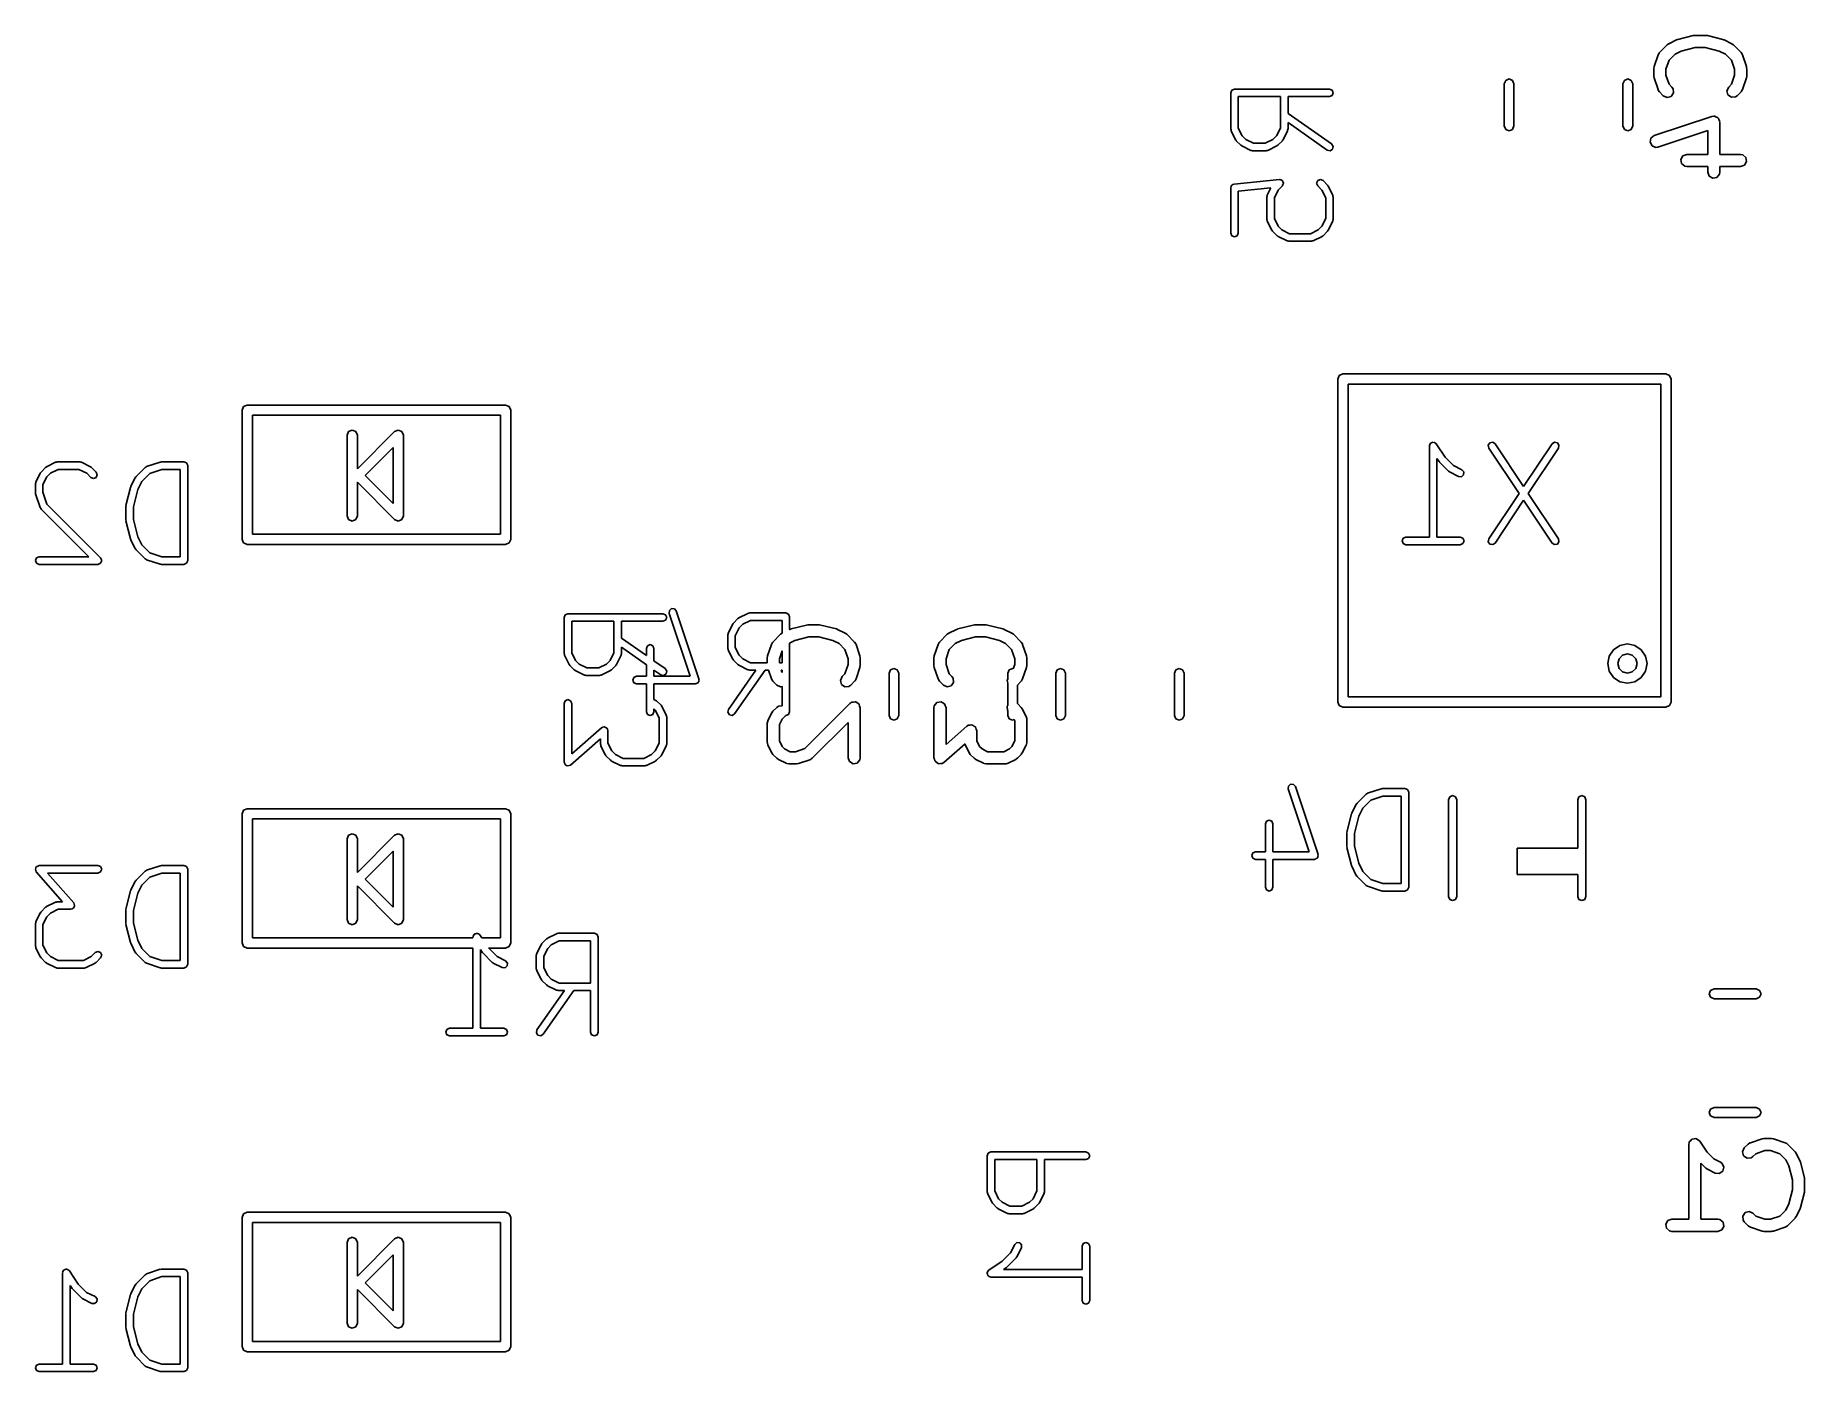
# Model space of a CAD drawing. Extents: x 5.255 to 6.118, y -4.564 to -3.913.
import ezdxf

# ---------------------------------------------------------------- set-up
doc = ezdxf.new("R2010")
doc.units = 0
doc.header["$MEASUREMENT"] = 0
doc.layers.add('BLACK', color=7, linetype='CONTINUOUS')

msp = doc.modelspace()

# ---------------------------------------------------------------- linework, layer by layer
at = {"layer": 'BLACK', "linetype": 'CONTINUOUS'}
for p, q in [((6.05164, -3.91667), (6.05539, -3.9148)), ((6.05539, -3.9148), (6.05587, -3.91465)), ((6.05587, -3.91465), (6.05599, -3.91458)), ((6.05599, -3.91458), (6.06349, -3.9127)), ((6.06349, -3.9127), (6.06408, -3.91266)), ((6.06408, -3.91266), (6.0642, -3.91261)), ((6.0642, -3.91261), (6.06983, -3.91261)), ((6.06983, -3.91261), (6.07041, -3.91272)), ((6.07041, -3.91272), (6.07055, -3.9127)), ((6.07055, -3.9127), (6.07804, -3.91458)), ((6.07804, -3.91458), (6.07851, -3.91478)), ((6.07851, -3.91478), (6.07865, -3.9148)), ((6.07865, -3.9148), (6.0824, -3.91667)), ((6.04453, -3.92776), (6.04641, -3.92213)), ((6.04641, -3.92213), (6.04689, -3.92123)), ((6.04689, -3.92123), (6.04704, -3.92114)), ((6.04704, -3.92114), (6.04712, -3.92098)), ((6.04712, -3.92098), (6.05087, -3.91723)), ((6.05179, -3.92466), (6.05028, -3.92917)), ((6.05087, -3.91723), (6.05159, -3.91672)), ((6.05159, -3.91672), (6.05164, -3.91667)), ((6.05471, -3.92174), (6.05179, -3.92466)), ((6.05774, -3.92023), (6.05471, -3.92174)), ((6.06457, -3.91852), (6.05774, -3.92023)), ((6.06947, -3.91852), (6.06457, -3.91852)), ((6.0763, -3.92023), (6.06947, -3.91852)), ((6.07933, -3.92174), (6.0763, -3.92023)), ((6.08225, -3.92466), (6.07933, -3.92174)), ((6.08375, -3.92917), (6.08225, -3.92466)), ((6.0824, -3.91667), (6.08311, -3.9172)), ((6.08311, -3.9172), (6.08317, -3.91723)), ((6.08317, -3.91723), (6.08692, -3.92098)), ((6.08692, -3.92098), (6.0875, -3.92182)), ((6.0875, -3.92182), (6.08752, -3.92199)), ((6.08752, -3.92199), (6.08763, -3.92213)), ((6.08763, -3.92213), (6.0895, -3.92776)), ((5.97214, -3.93454), (5.97381, -3.93385)), ((5.97381, -3.93385), (5.97548, -3.93454)), ((6.03002, -3.93454), (6.03169, -3.93385)), ((6.03169, -3.93385), (6.03336, -3.93454)), ((6.04438, -3.92869), (6.04453, -3.92782)), ((6.04438, -3.93244), (6.04438, -3.92869)), ((6.0444, -3.9325), (6.04438, -3.93244)), ((6.04453, -3.93337), (6.0444, -3.9325)), ((6.04453, -3.92782), (6.04453, -3.92776)), ((6.04641, -3.939), (6.04453, -3.93337)), ((6.05028, -3.92917), (6.05028, -3.93196)), ((6.05028, -3.93196), (6.05179, -3.93647)), ((6.08225, -3.93647), (6.08375, -3.93196)), ((6.08375, -3.93196), (6.08375, -3.92917)), ((6.0895, -3.93337), (6.08763, -3.939)), ((6.0895, -3.92776), (6.08963, -3.92863)), ((6.08965, -3.93244), (6.0895, -3.93331)), ((6.0895, -3.93331), (6.0895, -3.93337)), ((6.08963, -3.92863), (6.08965, -3.92869)), ((6.08965, -3.92869), (6.08965, -3.93244)), ((5.83804, -3.94062), (5.83858, -3.93932)), ((5.83804, -3.95826), (5.83804, -3.94062)), ((5.83858, -3.93932), (5.83988, -3.93878)), ((5.83988, -3.93878), (5.8862, -3.93878)), ((5.84172, -3.94246), (5.84172, -3.95783)), ((5.86231, -3.94246), (5.84172, -3.94246)), ((5.86231, -3.95783), (5.86231, -3.94246)), ((5.8862, -3.94246), (5.86599, -3.94246)), ((5.86599, -3.94246), (5.86599, -3.95069)), ((5.8862, -3.93878), (5.88751, -3.93932)), ((5.88751, -3.94192), (5.8862, -3.94246)), ((5.88751, -3.93932), (5.88804, -3.94062)), ((5.88804, -3.94062), (5.88751, -3.94192)), ((5.97145, -3.93621), (5.97214, -3.93454)), ((5.97145, -3.95679), (5.97145, -3.93621)), ((5.97548, -3.93454), (5.97618, -3.93621)), ((5.97618, -3.93621), (5.97618, -3.95679)), ((6.02932, -3.93621), (6.03002, -3.93454)), ((6.02932, -3.95679), (6.02932, -3.93621)), ((6.03336, -3.93454), (6.03405, -3.93621)), ((6.03405, -3.93621), (6.03405, -3.95679)), ((6.04652, -3.93914), (6.04641, -3.939)), ((6.04653, -3.93931), (6.04652, -3.93914)), ((6.04712, -3.94015), (6.04653, -3.93931)), ((6.04899, -3.94203), (6.04712, -3.94015)), ((6.05082, -3.94288), (6.04899, -3.94203)), ((6.05278, -3.94236), (6.05082, -3.94288)), ((6.05179, -3.93647), (6.05317, -3.93785)), ((6.05393, -3.9407), (6.05278, -3.94236)), ((6.05317, -3.93785), (6.05376, -3.93869)), ((6.05376, -3.93869), (6.05393, -3.9407)), ((6.08001, -3.93968), (6.08086, -3.93785)), ((6.08053, -3.94163), (6.08001, -3.93968)), ((6.08219, -3.94279), (6.08053, -3.94163)), ((6.08086, -3.93785), (6.08225, -3.93647)), ((6.08504, -3.94203), (6.0842, -3.94261)), ((6.08692, -3.94015), (6.08504, -3.94203)), ((6.08699, -3.93999), (6.08692, -3.94015)), ((6.08714, -3.9399), (6.08699, -3.93999)), ((6.08763, -3.939), (6.08714, -3.9399)), ((5.86599, -3.95069), (5.88726, -3.96558)), ((6.0842, -3.94261), (6.08219, -3.94279)), ((5.83821, -3.95866), (5.83804, -3.95826)), ((5.83824, -3.95909), (5.83821, -3.95866)), ((5.84044, -3.9635), (5.83824, -3.95909)), ((5.84172, -3.95783), (5.8436, -3.96159)), ((5.86043, -3.96159), (5.86231, -3.95783)), ((5.86579, -3.95909), (5.86359, -3.9635)), ((5.86582, -3.95866), (5.86579, -3.95909)), ((5.86599, -3.95826), (5.86582, -3.95866)), ((5.88515, -3.96859), (5.86599, -3.95518)), ((5.86599, -3.95518), (5.86599, -3.95826)), ((5.97214, -3.95846), (5.97145, -3.95679)), ((5.97381, -3.95915), (5.97214, -3.95846)), ((5.97548, -3.95846), (5.97381, -3.95915)), ((5.97618, -3.95679), (5.97548, -3.95846)), ((6.03002, -3.95846), (6.02932, -3.95679)), ((6.03169, -3.95915), (6.03002, -3.95846)), ((6.03336, -3.95846), (6.03169, -3.95915)), ((6.03405, -3.95679), (6.03336, -3.95846)), ((6.04452, -3.96151), (6.07264, -3.95214)), ((6.07063, -3.95903), (6.04639, -3.96711)), ((6.07063, -3.97073), (6.07063, -3.95903)), ((6.07264, -3.95214), (6.07366, -3.95198)), ((6.07366, -3.95198), (6.07387, -3.95207)), ((6.07387, -3.95207), (6.07409, -3.95203)), ((6.07409, -3.95203), (6.07479, -3.95243)), ((6.07479, -3.95243), (6.07554, -3.95273)), ((6.07554, -3.95273), (6.07565, -3.95293)), ((6.07565, -3.95293), (6.07584, -3.95304)), ((6.07584, -3.95304), (6.07612, -3.9538)), ((6.07612, -3.9538), (6.0765, -3.9545)), ((6.0765, -3.9545), (6.07645, -3.95472)), ((6.07645, -3.95472), (6.07653, -3.95494)), ((6.07653, -3.95494), (6.07653, -3.97073)), ((5.84067, -3.9637), (5.84044, -3.9635)), ((5.84079, -3.96398), (5.84067, -3.9637)), ((5.84299, -3.96618), (5.84079, -3.96398)), ((5.84327, -3.9663), (5.84299, -3.96618)), ((5.84347, -3.96653), (5.84327, -3.9663)), ((5.84788, -3.96873), (5.84347, -3.96653)), ((5.8436, -3.96159), (5.84539, -3.96337)), ((5.84539, -3.96337), (5.84914, -3.96525)), ((5.84914, -3.96525), (5.85489, -3.96525)), ((5.85489, -3.96525), (5.85865, -3.96337)), ((5.86056, -3.96653), (5.85615, -3.96873)), ((5.85865, -3.96337), (5.86043, -3.96159)), ((5.86076, -3.9663), (5.86056, -3.96653)), ((5.86104, -3.96618), (5.86076, -3.9663)), ((5.86324, -3.96398), (5.86104, -3.96618)), ((5.86336, -3.9637), (5.86324, -3.96398)), ((5.86359, -3.9635), (5.86336, -3.9637)), ((5.88771, -3.96814), (5.88652, -3.9689)), ((5.88726, -3.96558), (5.88802, -3.96677)), ((5.88802, -3.96677), (5.88771, -3.96814)), ((6.04254, -3.96474), (6.04294, -3.96276)), ((6.0435, -3.96652), (6.04254, -3.96474)), ((6.04294, -3.96276), (6.04452, -3.96151)), ((6.04538, -3.96726), (6.0435, -3.96652)), ((6.04639, -3.96711), (6.04538, -3.96726)), ((5.84831, -3.96876), (5.84788, -3.96873)), ((5.84871, -3.96893), (5.84831, -3.96876)), ((5.85532, -3.96893), (5.84871, -3.96893)), ((5.85572, -3.96876), (5.85532, -3.96893)), ((5.85615, -3.96873), (5.85572, -3.96876)), ((5.88652, -3.9689), (5.88515, -3.96859)), ((6.05755, -3.97317), (6.05856, -3.97142)), ((6.0579, -3.97516), (6.05755, -3.97317)), ((6.05945, -3.97646), (6.0579, -3.97516)), ((6.05856, -3.97142), (6.06046, -3.97073)), ((6.06046, -3.97664), (6.05945, -3.97646)), ((6.06046, -3.97073), (6.07063, -3.97073)), ((6.07063, -3.97664), (6.06046, -3.97664)), ((6.07063, -3.97931), (6.07063, -3.97664)), ((6.07653, -3.97073), (6.0867, -3.97073)), ((6.0867, -3.97664), (6.07653, -3.97664)), ((6.07653, -3.97664), (6.07653, -3.97931)), ((6.0867, -3.97073), (6.08771, -3.97091)), ((6.0886, -3.97595), (6.0867, -3.97664)), ((6.08771, -3.97091), (6.08926, -3.97221)), ((6.08961, -3.9742), (6.0886, -3.97595)), ((6.08926, -3.97221), (6.08961, -3.9742)), ((5.83858, -3.98564), (5.83916, -3.9854)), ((5.83916, -3.9854), (5.8397, -3.98511)), ((5.8397, -3.98511), (5.86176, -3.9829)), ((5.86176, -3.9829), (5.86185, -3.98293)), ((5.86185, -3.98293), (5.86194, -3.98289)), ((5.86194, -3.98289), (5.86251, -3.98313)), ((5.86251, -3.98313), (5.86311, -3.98331)), ((5.86311, -3.98331), (5.86315, -3.98339)), ((5.86315, -3.98339), (5.86324, -3.98343)), ((5.86324, -3.98343), (5.86348, -3.984)), ((5.86354, -3.9853), (5.86337, -3.9859)), ((5.86348, -3.984), (5.86377, -3.98455)), ((5.86378, -3.98473), (5.86354, -3.9853)), ((5.86377, -3.98455), (5.86374, -3.98464)), ((5.86374, -3.98464), (5.86378, -3.98473)), ((5.87995, -3.98473), (5.88049, -3.98343)), ((5.88049, -3.98603), (5.87995, -3.98473)), ((5.88049, -3.98343), (5.88179, -3.98289)), ((5.88179, -3.98289), (5.88309, -3.98343)), ((5.88309, -3.98343), (5.8853, -3.98564)), ((6.07132, -3.98121), (6.07063, -3.97931)), ((6.07307, -3.98222), (6.07132, -3.98121)), ((6.07505, -3.98187), (6.07307, -3.98222)), ((6.07635, -3.98032), (6.07505, -3.98187)), ((6.07653, -3.97931), (6.07635, -3.98032)), ((5.83804, -3.98694), (5.83828, -3.98637)), ((5.83804, -4.009), (5.83804, -3.98694)), ((5.83828, -3.98637), (5.83846, -3.98577)), ((5.83846, -3.98577), (5.83855, -3.98573)), ((5.83855, -3.98573), (5.83858, -3.98564)), ((5.85764, -3.98701), (5.84172, -3.9886)), ((5.84172, -3.9886), (5.84172, -4.009)), ((5.85569, -3.99135), (5.85585, -3.99095)), ((5.85569, -4.00238), (5.85569, -3.99135)), ((5.85585, -3.99095), (5.85588, -3.99053)), ((5.85588, -3.99053), (5.85764, -3.98701)), ((5.86125, -3.98803), (5.85937, -3.99178)), ((5.85937, -3.99178), (5.85937, -4.00194)), ((5.86324, -3.98603), (5.86125, -3.98803)), ((5.86328, -3.98594), (5.86324, -3.98603)), ((5.86337, -3.9859), (5.86328, -3.98594)), ((5.88249, -3.98803), (5.88049, -3.98603)), ((5.88436, -3.99178), (5.88249, -3.98803)), ((5.88436, -4.00194), (5.88436, -3.99178)), ((5.8853, -3.98564), (5.88542, -3.98592)), ((5.88542, -3.98592), (5.88564, -3.98612)), ((5.88564, -3.98612), (5.88785, -3.99053)), ((5.88785, -3.99053), (5.88788, -3.99095)), ((5.88788, -3.99095), (5.88804, -3.99135)), ((5.88804, -3.99135), (5.88804, -4.00238)), ((5.85585, -4.00277), (5.85569, -4.00238)), ((5.85588, -4.0032), (5.85585, -4.00277)), ((5.85937, -4.00194), (5.86125, -4.0057)), ((5.88249, -4.0057), (5.88436, -4.00194)), ((5.88788, -4.00277), (5.88785, -4.0032)), ((5.88804, -4.00238), (5.88788, -4.00277)), ((5.83858, -4.0103), (5.83804, -4.009)), ((5.83988, -4.01084), (5.83858, -4.0103)), ((5.84119, -4.0103), (5.83988, -4.01084)), ((5.84172, -4.009), (5.84119, -4.0103)), ((5.85809, -4.00761), (5.85588, -4.0032)), ((5.85832, -4.00781), (5.85809, -4.00761)), ((5.85843, -4.00809), (5.85832, -4.00781)), ((5.86064, -4.0103), (5.85843, -4.00809)), ((5.86092, -4.01041), (5.86064, -4.0103)), ((5.86112, -4.01064), (5.86092, -4.01041)), ((5.86553, -4.01285), (5.86112, -4.01064)), ((5.86125, -4.0057), (5.86303, -4.00748)), ((5.86303, -4.00748), (5.86679, -4.00936)), ((5.86679, -4.00936), (5.87695, -4.00936)), ((5.87695, -4.00936), (5.8807, -4.00748)), ((5.88262, -4.01064), (5.8782, -4.01285)), ((5.8807, -4.00748), (5.88249, -4.0057)), ((5.88281, -4.01041), (5.88262, -4.01064)), ((5.88309, -4.0103), (5.88281, -4.01041)), ((5.8853, -4.00809), (5.88309, -4.0103)), ((5.88542, -4.00781), (5.8853, -4.00809)), ((5.88564, -4.00761), (5.88542, -4.00781)), ((5.88785, -4.0032), (5.88564, -4.00761)), ((5.86596, -4.01288), (5.86553, -4.01285)), ((5.86635, -4.01304), (5.86596, -4.01288)), ((5.87738, -4.01304), (5.86635, -4.01304)), ((5.87778, -4.01288), (5.87738, -4.01304)), ((5.8782, -4.01285), (5.87778, -4.01288)), ((5.89026, -4.08026), (5.89099, -4.07849)), ((5.89026, -4.23774), (5.89026, -4.08026)), ((5.89099, -4.07849), (5.89276, -4.07776)), ((5.89276, -4.07776), (6.05024, -4.07776)), ((6.05024, -4.07776), (6.05201, -4.07849)), ((6.05201, -4.07849), (6.05274, -4.08026)), ((6.05274, -4.08026), (6.05274, -4.23774)), ((5.89526, -4.08276), (5.89526, -4.23524)), ((6.04774, -4.08276), (5.89526, -4.08276)), ((6.04774, -4.23524), (6.04774, -4.08276)), ((5.35601, -4.09542), (5.35674, -4.09365)), ((5.35601, -4.15841), (5.35601, -4.09542)), ((5.35674, -4.09365), (5.35851, -4.09292)), ((5.35851, -4.09292), (5.48449, -4.09292)), ((5.48449, -4.09292), (5.48626, -4.09365)), ((5.48626, -4.09365), (5.48699, -4.09542)), ((5.48699, -4.09542), (5.48699, -4.15841)), ((5.36101, -4.09792), (5.36101, -4.15591)), ((5.48199, -4.09792), (5.36101, -4.09792)), ((5.40719, -4.10762), (5.40792, -4.10585)), ((5.40792, -4.10585), (5.40969, -4.10512)), ((5.40969, -4.10512), (5.41146, -4.10585)), ((5.41146, -4.10585), (5.41219, -4.10762)), ((5.41219, -4.12403), (5.43036, -4.10585)), ((5.43036, -4.10585), (5.43213, -4.10512)), ((5.43213, -4.10512), (5.4339, -4.10585)), ((5.4339, -4.10585), (5.43463, -4.10762)), ((5.48199, -4.15591), (5.48199, -4.09792)), ((5.40719, -4.14699), (5.40719, -4.10762)), ((5.41219, -4.10762), (5.41219, -4.12403)), ((5.42963, -4.11366), (5.41598, -4.12731)), ((5.42963, -4.14096), (5.42963, -4.11366)), ((5.43463, -4.10762), (5.43463, -4.14699)), ((5.93492, -4.11287), (5.93499, -4.11269)), ((5.93492, -4.15735), (5.93492, -4.11287)), ((5.93495, -4.11251), (5.93525, -4.11206)), ((5.93499, -4.11269), (5.93495, -4.11251)), ((5.93525, -4.11206), (5.93546, -4.11157)), ((5.93546, -4.11157), (5.93563, -4.11149)), ((5.93563, -4.11149), (5.93574, -4.11134)), ((5.93574, -4.11134), (5.93626, -4.11123)), ((5.93626, -4.11123), (5.93676, -4.11103)), ((5.93676, -4.11103), (5.93693, -4.1111)), ((5.93693, -4.1111), (5.93712, -4.11106)), ((5.93712, -4.11106), (5.93756, -4.11136)), ((5.93756, -4.11136), (5.93806, -4.11157)), ((5.93806, -4.11157), (5.93813, -4.11174)), ((5.93813, -4.11174), (5.93829, -4.11185)), ((5.93829, -4.11185), (5.9426, -4.11831)), ((5.96363, -4.11251), (5.96441, -4.11134)), ((5.9639, -4.11389), (5.96363, -4.11251)), ((5.97866, -4.13603), (5.9639, -4.11389)), ((5.96441, -4.11134), (5.96579, -4.11106)), ((5.96579, -4.11106), (5.96696, -4.11185)), ((5.96696, -4.11185), (5.98087, -4.13271)), ((5.98087, -4.13271), (5.99478, -4.11185)), ((5.99784, -4.11389), (5.98308, -4.13603)), ((5.99478, -4.11185), (5.99595, -4.11106)), ((5.99595, -4.11106), (5.99733, -4.11134)), ((5.99733, -4.11134), (5.99811, -4.11251)), ((5.99811, -4.11251), (5.99784, -4.11389)), ((5.25795, -4.12557), (5.26016, -4.12337)), ((5.26016, -4.12337), (5.26043, -4.12325)), ((5.26043, -4.12325), (5.26063, -4.12302)), ((5.26063, -4.12302), (5.26504, -4.12082)), ((5.26504, -4.12082), (5.26547, -4.12079)), ((5.26547, -4.12079), (5.26587, -4.12062)), ((5.26587, -4.12062), (5.2769, -4.12062)), ((5.2769, -4.12062), (5.27729, -4.12079)), ((5.27729, -4.12079), (5.27772, -4.12082)), ((5.27772, -4.12082), (5.28213, -4.12302)), ((5.28213, -4.12302), (5.28233, -4.12325)), ((5.28233, -4.12325), (5.28261, -4.12337)), ((5.28261, -4.12337), (5.28481, -4.12557)), ((5.30427, -4.12778), (5.30868, -4.12337)), ((5.30868, -4.12337), (5.30908, -4.1232)), ((5.30908, -4.1232), (5.3094, -4.12292)), ((5.3094, -4.12292), (5.31602, -4.12072)), ((5.31602, -4.12072), (5.31632, -4.12074)), ((5.31632, -4.12074), (5.3166, -4.12062)), ((5.3166, -4.12062), (5.32763, -4.12062)), ((5.32763, -4.12062), (5.32893, -4.12116)), ((5.32893, -4.12116), (5.32947, -4.12246)), ((5.32947, -4.12246), (5.32947, -4.16878)), ((5.93964, -4.1205), (5.9386, -4.11894)), ((5.9386, -4.11894), (5.9386, -4.15735)), ((5.93979, -4.12061), (5.93964, -4.1205)), ((5.93987, -4.12078), (5.93979, -4.12061)), ((5.94428, -4.1252), (5.93987, -4.12078)), ((5.9426, -4.11831), (5.94667, -4.12238)), ((5.94667, -4.12238), (5.95081, -4.12446)), ((5.2552, -4.13129), (5.25537, -4.13089)), ((5.2552, -4.1357), (5.2552, -4.13129)), ((5.25537, -4.13089), (5.2554, -4.13046)), ((5.2554, -4.13046), (5.2576, -4.12605)), ((5.2576, -4.12605), (5.25783, -4.12585)), ((5.25783, -4.12585), (5.25795, -4.12557)), ((5.26076, -4.12796), (5.25888, -4.13172)), ((5.25888, -4.13172), (5.25888, -4.1354)), ((5.26255, -4.12618), (5.26076, -4.12796)), ((5.2663, -4.1243), (5.26255, -4.12618)), ((5.27646, -4.1243), (5.2663, -4.1243)), ((5.28022, -4.12618), (5.27646, -4.1243)), ((5.28221, -4.12818), (5.28022, -4.12618)), ((5.28351, -4.12871), (5.28221, -4.12818)), ((5.28481, -4.12818), (5.28351, -4.12871)), ((5.28481, -4.12557), (5.28535, -4.12687)), ((5.28535, -4.12687), (5.28481, -4.12818)), ((5.30172, -4.13267), (5.30392, -4.12826)), ((5.30392, -4.12826), (5.30415, -4.12806)), ((5.30415, -4.12806), (5.30427, -4.12778)), ((5.30708, -4.13017), (5.3051, -4.13413)), ((5.31098, -4.12628), (5.30708, -4.13017)), ((5.3169, -4.1243), (5.31098, -4.12628)), ((5.32579, -4.1243), (5.3169, -4.1243)), ((5.32579, -4.16694), (5.32579, -4.1243)), ((5.43036, -4.14876), (5.41219, -4.13059)), ((5.41219, -4.13059), (5.41219, -4.14699)), ((5.41598, -4.12731), (5.42963, -4.14096)), ((5.94456, -4.12531), (5.94428, -4.1252)), ((5.94476, -4.12554), (5.94456, -4.12531)), ((5.94917, -4.12775), (5.94476, -4.12554)), ((5.95057, -4.12785), (5.94917, -4.12775)), ((5.95164, -4.12692), (5.95057, -4.12785)), ((5.95081, -4.12446), (5.95174, -4.12552)), ((5.95174, -4.12552), (5.95164, -4.12692)), ((5.25532, -4.13598), (5.2552, -4.1357)), ((5.2553, -4.13628), (5.25532, -4.13598)), ((5.2575, -4.1429), (5.2553, -4.13628)), ((5.25888, -4.1354), (5.26086, -4.14132)), ((5.29937, -4.14187), (5.30158, -4.13305)), ((5.30158, -4.13305), (5.3017, -4.13288)), ((5.3017, -4.13288), (5.30172, -4.13267)), ((5.3051, -4.13413), (5.303, -4.14254)), ((5.9639, -4.15817), (5.97866, -4.13603)), ((5.98087, -4.13934), (5.96696, -4.16021)), ((5.99478, -4.16021), (5.98087, -4.13934)), ((5.98308, -4.13603), (5.99784, -4.15817)), ((5.25779, -4.14322), (5.2575, -4.1429)), ((5.25795, -4.14362), (5.25779, -4.14322)), ((5.28128, -4.16694), (5.25795, -4.14362)), ((5.26086, -4.14132), (5.28702, -4.16748)), ((5.29932, -4.14231), (5.29941, -4.1421)), ((5.29932, -4.14893), (5.29932, -4.14231)), ((5.29941, -4.14915), (5.29932, -4.14893)), ((5.29941, -4.1421), (5.29937, -4.14187)), ((5.29937, -4.14938), (5.29941, -4.14915)), ((5.30158, -4.1582), (5.29937, -4.14938)), ((5.303, -4.14254), (5.303, -4.1487)), ((5.303, -4.1487), (5.3051, -4.15711)), ((5.40792, -4.14876), (5.40719, -4.14699)), ((5.40969, -4.14949), (5.40792, -4.14876)), ((5.41146, -4.14876), (5.40969, -4.14949)), ((5.41219, -4.14699), (5.41146, -4.14876)), ((5.43213, -4.14949), (5.43036, -4.14876)), ((5.4339, -4.14876), (5.43213, -4.14949)), ((5.43463, -4.14699), (5.4339, -4.14876)), ((5.3051, -4.15711), (5.30708, -4.16108)), ((5.36101, -4.15591), (5.48199, -4.15591)), ((5.92168, -4.15919), (5.92222, -4.15789)), ((5.92222, -4.15789), (5.92352, -4.15735)), ((5.92352, -4.15735), (5.93492, -4.15735)), ((5.9386, -4.15735), (5.94999, -4.15735)), ((5.94999, -4.15735), (5.95129, -4.15789)), ((5.95129, -4.15789), (5.95183, -4.15919)), ((5.3017, -4.15837), (5.30158, -4.1582)), ((5.30172, -4.15858), (5.3017, -4.15837)), ((5.30392, -4.16299), (5.30172, -4.15858)), ((5.30415, -4.16319), (5.30392, -4.16299)), ((5.30427, -4.16347), (5.30415, -4.16319)), ((5.30868, -4.16788), (5.30427, -4.16347)), ((5.30708, -4.16108), (5.31098, -4.16497)), ((5.31098, -4.16497), (5.3169, -4.16694)), ((5.35674, -4.16018), (5.35601, -4.15841)), ((5.35851, -4.16091), (5.35674, -4.16018)), ((5.48449, -4.16091), (5.35851, -4.16091)), ((5.48626, -4.16018), (5.48449, -4.16091)), ((5.48699, -4.15841), (5.48626, -4.16018)), ((5.92222, -4.16049), (5.92168, -4.15919)), ((5.92352, -4.16103), (5.92222, -4.16049)), ((5.94999, -4.16103), (5.92352, -4.16103)), ((5.95129, -4.16049), (5.94999, -4.16103)), ((5.95183, -4.15919), (5.95129, -4.16049)), ((5.96363, -4.15955), (5.9639, -4.15817)), ((5.96441, -4.16072), (5.96363, -4.15955)), ((5.96579, -4.16099), (5.96441, -4.16072)), ((5.96696, -4.16021), (5.96579, -4.16099)), ((5.99595, -4.16099), (5.99478, -4.16021)), ((5.99733, -4.16072), (5.99595, -4.16099)), ((5.99811, -4.15955), (5.99733, -4.16072)), ((5.99784, -4.15817), (5.99811, -4.15955)), ((5.2552, -4.16878), (5.25574, -4.16748)), ((5.25574, -4.17008), (5.2552, -4.16878)), ((5.25574, -4.16748), (5.25704, -4.16694)), ((5.25704, -4.17062), (5.25574, -4.17008)), ((5.25704, -4.16694), (5.28128, -4.16694)), ((5.28572, -4.17062), (5.25704, -4.17062)), ((5.28702, -4.17008), (5.28572, -4.17062)), ((5.28702, -4.16748), (5.28756, -4.16878)), ((5.28756, -4.16878), (5.28702, -4.17008)), ((5.30908, -4.16804), (5.30868, -4.16788)), ((5.3094, -4.16832), (5.30908, -4.16804)), ((5.31602, -4.17053), (5.3094, -4.16832)), ((5.31632, -4.17051), (5.31602, -4.17053)), ((5.3166, -4.17062), (5.31632, -4.17051)), ((5.32763, -4.17062), (5.3166, -4.17062)), ((5.3169, -4.16694), (5.32579, -4.16694)), ((5.32893, -4.17008), (5.32763, -4.17062)), ((5.32947, -4.16878), (5.32893, -4.17008)), ((5.56434, -4.19311), (5.56541, -4.19218)), ((5.56541, -4.19218), (5.56681, -4.19228)), ((5.56681, -4.19228), (5.56773, -4.19335)), ((5.51304, -4.1965), (5.51358, -4.1952)), ((5.51304, -4.21415), (5.51304, -4.1965)), ((5.51358, -4.1952), (5.51488, -4.19466)), ((5.51488, -4.19466), (5.5612, -4.19466)), ((5.51672, -4.19834), (5.51672, -4.21372)), ((5.53731, -4.19834), (5.51672, -4.19834)), ((5.53731, -4.21372), (5.53731, -4.19834)), ((5.5612, -4.19834), (5.54099, -4.19834)), ((5.54099, -4.19834), (5.54099, -4.20657)), ((5.5612, -4.19466), (5.56251, -4.1952)), ((5.56251, -4.19781), (5.5612, -4.19834)), ((5.56251, -4.1952), (5.56304, -4.1965)), ((5.56304, -4.1965), (5.56251, -4.19781)), ((5.56424, -4.19451), (5.56434, -4.19311)), ((5.57446, -4.22517), (5.56424, -4.19451)), ((5.56773, -4.19335), (5.57876, -4.22643)), ((5.59302, -4.20413), (5.59522, -4.19972)), ((5.59522, -4.19972), (5.59545, -4.19952)), ((5.59545, -4.19952), (5.59557, -4.19924)), ((5.59557, -4.19924), (5.59777, -4.19704)), ((5.59777, -4.19704), (5.59805, -4.19692)), ((5.59805, -4.19692), (5.59825, -4.19669)), ((5.59825, -4.19669), (5.60266, -4.19449)), ((5.60016, -4.19985), (5.59838, -4.20164)), ((5.60392, -4.19797), (5.60016, -4.19985)), ((5.60266, -4.19449), (5.60309, -4.19446)), ((5.60309, -4.19446), (5.60349, -4.19429)), ((5.60349, -4.19429), (5.62113, -4.19429)), ((5.61929, -4.19797), (5.60392, -4.19797)), ((5.61929, -4.20423), (5.61929, -4.19797)), ((5.62113, -4.19429), (5.62243, -4.19483)), ((5.62243, -4.19483), (5.62297, -4.19613)), ((5.62297, -4.19613), (5.62297, -4.20237)), ((5.62371, -4.20208), (5.63121, -4.2002)), ((5.63121, -4.2002), (5.63179, -4.20016)), ((5.63179, -4.20016), (5.63192, -4.20011)), ((5.63192, -4.20011), (5.63755, -4.20011)), ((5.63755, -4.20011), (5.63813, -4.20022)), ((5.63813, -4.20022), (5.63826, -4.2002)), ((5.63826, -4.2002), (5.64576, -4.20208)), ((5.70496, -4.20208), (5.71246, -4.2002)), ((5.71246, -4.2002), (5.71304, -4.20016)), ((5.71304, -4.20016), (5.71317, -4.20011)), ((5.71317, -4.20011), (5.7188, -4.20011)), ((5.7188, -4.20011), (5.71938, -4.20022)), ((5.71938, -4.20022), (5.71951, -4.2002)), ((5.71951, -4.2002), (5.72701, -4.20208)), ((5.54099, -4.20657), (5.55312, -4.21507)), ((5.55366, -4.21027), (5.55496, -4.20973)), ((5.55496, -4.20973), (5.55626, -4.21027)), ((5.59282, -4.20496), (5.59299, -4.20456)), ((5.59282, -4.21157), (5.59282, -4.20496)), ((5.59299, -4.20456), (5.59302, -4.20413)), ((5.59838, -4.20164), (5.5965, -4.20539)), ((5.5965, -4.20539), (5.5965, -4.21114)), ((5.61225, -4.21526), (5.61412, -4.20963)), ((5.61412, -4.20963), (5.61461, -4.20873)), ((5.61461, -4.20873), (5.61476, -4.20864)), ((5.61476, -4.20864), (5.61484, -4.20848)), ((5.61484, -4.20848), (5.61858, -4.20473)), ((5.61858, -4.20473), (5.61929, -4.20423)), ((5.62297, -4.20237), (5.6231, -4.2023)), ((5.62545, -4.20773), (5.62297, -4.20897)), ((5.62297, -4.20897), (5.62297, -4.24245)), ((5.6231, -4.2023), (5.62359, -4.20215)), ((5.62359, -4.20215), (5.62371, -4.20208)), ((5.63228, -4.20602), (5.62545, -4.20773)), ((5.63718, -4.20602), (5.63228, -4.20602)), ((5.64401, -4.20773), (5.63718, -4.20602)), ((5.64705, -4.20924), (5.64401, -4.20773)), ((5.64576, -4.20208), (5.64623, -4.20228)), ((5.64623, -4.20228), (5.64637, -4.2023)), ((5.64637, -4.2023), (5.65011, -4.20417)), ((5.64996, -4.21216), (5.64705, -4.20924)), ((5.65011, -4.20417), (5.65082, -4.2047)), ((5.65082, -4.2047), (5.65088, -4.20473)), ((5.65088, -4.20473), (5.65463, -4.20848)), ((5.65463, -4.20848), (5.65522, -4.20932)), ((5.65522, -4.20932), (5.65524, -4.20949)), ((5.65524, -4.20949), (5.65534, -4.20963)), ((5.65534, -4.20963), (5.65722, -4.21526)), ((5.6935, -4.21526), (5.69537, -4.20963)), ((5.69537, -4.20963), (5.69586, -4.20873)), ((5.69586, -4.20873), (5.69601, -4.20864)), ((5.69601, -4.20864), (5.69609, -4.20848)), ((5.69609, -4.20848), (5.69983, -4.20473)), ((5.69983, -4.20473), (5.70056, -4.20422)), ((5.70056, -4.20422), (5.7006, -4.20417)), ((5.7006, -4.20417), (5.70435, -4.2023)), ((5.70367, -4.20924), (5.70075, -4.21216)), ((5.7067, -4.20773), (5.70367, -4.20924)), ((5.70435, -4.2023), (5.70484, -4.20215)), ((5.70484, -4.20215), (5.70496, -4.20208)), ((5.71353, -4.20602), (5.7067, -4.20773)), ((5.71843, -4.20602), (5.71353, -4.20602)), ((5.72526, -4.20773), (5.71843, -4.20602)), ((5.7283, -4.20924), (5.72526, -4.20773)), ((5.72701, -4.20208), (5.72748, -4.20228)), ((5.72748, -4.20228), (5.72762, -4.2023)), ((5.72762, -4.2023), (5.73136, -4.20417)), ((5.73121, -4.21216), (5.7283, -4.20924)), ((5.73136, -4.20417), (5.73207, -4.2047)), ((5.73207, -4.2047), (5.73213, -4.20473)), ((5.73213, -4.20473), (5.73588, -4.20848)), ((5.73588, -4.20848), (5.73647, -4.20932)), ((5.73647, -4.20932), (5.73649, -4.20949)), ((5.73649, -4.20949), (5.73659, -4.20963)), ((5.73659, -4.20963), (5.73847, -4.21526)), ((6.02784, -4.21016), (6.0315, -4.20943)), ((6.0315, -4.20943), (6.03516, -4.21016)), ((5.51321, -4.21455), (5.51304, -4.21415)), ((5.51324, -4.21497), (5.51321, -4.21455)), ((5.51544, -4.21938), (5.51324, -4.21497)), ((5.51672, -4.21372), (5.5186, -4.21747)), ((5.5186, -4.21747), (5.52039, -4.21925)), ((5.53365, -4.21925), (5.53543, -4.21747)), ((5.53543, -4.21747), (5.53731, -4.21372)), ((5.54079, -4.21497), (5.53859, -4.21938)), ((5.54082, -4.21455), (5.54079, -4.21497)), ((5.54099, -4.21415), (5.54082, -4.21455)), ((5.55312, -4.21956), (5.54099, -4.21107)), ((5.54099, -4.21107), (5.54099, -4.21415)), ((5.55312, -4.21157), (5.55366, -4.21027)), ((5.55312, -4.21507), (5.55312, -4.21157)), ((5.55626, -4.21027), (5.5568, -4.21157)), ((5.5568, -4.21157), (5.5568, -4.21764)), ((5.5568, -4.21764), (5.56226, -4.22147)), ((5.59299, -4.21197), (5.59282, -4.21157)), ((5.59302, -4.2124), (5.59299, -4.21197)), ((5.59522, -4.21681), (5.59302, -4.2124)), ((5.59545, -4.21701), (5.59522, -4.21681)), ((5.59557, -4.21729), (5.59545, -4.21701)), ((5.59777, -4.21949), (5.59557, -4.21729)), ((5.5965, -4.21114), (5.59838, -4.2149)), ((5.59838, -4.2149), (5.60016, -4.21668)), ((5.60016, -4.21668), (5.60392, -4.21856)), ((5.6121, -4.21619), (5.61225, -4.21532)), ((5.6121, -4.21856), (5.6121, -4.21619)), ((5.61225, -4.21532), (5.61225, -4.21526)), ((5.61929, -4.2128), (5.618, -4.21667)), ((5.618, -4.21667), (5.618, -4.21856)), ((5.61929, -4.21856), (5.61929, -4.2128)), ((5.65147, -4.21667), (5.64996, -4.21216)), ((5.65147, -4.21946), (5.65147, -4.21667)), ((5.65722, -4.21526), (5.65735, -4.21613)), ((5.65735, -4.21613), (5.65737, -4.21619)), ((5.65737, -4.21619), (5.65737, -4.21994)), ((5.69335, -4.21619), (5.6935, -4.21532)), ((5.69335, -4.21994), (5.69335, -4.21619)), ((5.6935, -4.21532), (5.6935, -4.21526)), ((5.70075, -4.21216), (5.69925, -4.21667)), ((5.69925, -4.21667), (5.69925, -4.21946)), ((5.73272, -4.21667), (5.73121, -4.21216)), ((5.73272, -4.21946), (5.73272, -4.21667)), ((5.73847, -4.21526), (5.7386, -4.21613)), ((5.7386, -4.21613), (5.73862, -4.21619)), ((5.73862, -4.21619), (5.73862, -4.21994)), ((6.02193, -4.219), (6.02266, -4.21534)), ((6.02266, -4.21534), (6.02473, -4.21223)), ((6.02473, -4.21223), (6.02784, -4.21016)), ((6.0274, -4.21663), (6.02677, -4.219)), ((6.02913, -4.2149), (6.0274, -4.21663)), ((6.0315, -4.21427), (6.02913, -4.2149)), ((6.03387, -4.2149), (6.0315, -4.21427)), ((6.0356, -4.21663), (6.03387, -4.2149)), ((6.03516, -4.21016), (6.03827, -4.21223)), ((6.03623, -4.219), (6.0356, -4.21663)), ((6.03827, -4.21223), (6.04034, -4.21534)), ((6.04034, -4.21534), (6.04107, -4.219)), ((5.51567, -4.21958), (5.51544, -4.21938)), ((5.51579, -4.21986), (5.51567, -4.21958)), ((5.51799, -4.22207), (5.51579, -4.21986)), ((5.51827, -4.22218), (5.51799, -4.22207)), ((5.51847, -4.22241), (5.51827, -4.22218)), ((5.52288, -4.22462), (5.51847, -4.22241)), ((5.52039, -4.21925), (5.52414, -4.22113)), ((5.52331, -4.22465), (5.52288, -4.22462)), ((5.52371, -4.22481), (5.52331, -4.22465)), ((5.53032, -4.22481), (5.52371, -4.22481)), ((5.52414, -4.22113), (5.52989, -4.22113)), ((5.52989, -4.22113), (5.53365, -4.21925)), ((5.53072, -4.22465), (5.53032, -4.22481)), ((5.53115, -4.22462), (5.53072, -4.22465)), ((5.53556, -4.22241), (5.53115, -4.22462)), ((5.53576, -4.22218), (5.53556, -4.22241)), ((5.53604, -4.22207), (5.53576, -4.22218)), ((5.53824, -4.21986), (5.53604, -4.22207)), ((5.53836, -4.21958), (5.53824, -4.21986)), ((5.53859, -4.21938), (5.53836, -4.21958)), ((5.5465, -4.22701), (5.54704, -4.22571)), ((5.54704, -4.22832), (5.5465, -4.22701)), ((5.54704, -4.22571), (5.54834, -4.22517)), ((5.54834, -4.22517), (5.55312, -4.22517)), ((5.55312, -4.22517), (5.55312, -4.21956)), ((5.56015, -4.22448), (5.5568, -4.22214)), ((5.5568, -4.22214), (5.5568, -4.22517)), ((5.5568, -4.22517), (5.57446, -4.22517)), ((5.56152, -4.22478), (5.56015, -4.22448)), ((5.56271, -4.22403), (5.56152, -4.22478)), ((5.56226, -4.22147), (5.56302, -4.22265)), ((5.56302, -4.22265), (5.56271, -4.22403)), ((5.57886, -4.22701), (5.57869, -4.22741)), ((5.57876, -4.22643), (5.57874, -4.22673)), ((5.57874, -4.22673), (5.57886, -4.22701)), ((5.59316, -4.2414), (5.60657, -4.22224)), ((5.61106, -4.22224), (5.59617, -4.24351)), ((5.59805, -4.21961), (5.59777, -4.21949)), ((5.59825, -4.21984), (5.59805, -4.21961)), ((5.60266, -4.22204), (5.59825, -4.21984)), ((5.60309, -4.22207), (5.60266, -4.22204)), ((5.60349, -4.22224), (5.60309, -4.22207)), ((5.60657, -4.22224), (5.60349, -4.22224)), ((5.60392, -4.21856), (5.6121, -4.21856)), ((5.6127, -4.22224), (5.61106, -4.22224)), ((5.61412, -4.2265), (5.6127, -4.22224)), ((5.61423, -4.22664), (5.61412, -4.2265)), ((5.61425, -4.22681), (5.61423, -4.22664)), ((5.61484, -4.22765), (5.61425, -4.22681)), ((5.618, -4.21856), (5.61929, -4.21856)), ((5.61893, -4.22224), (5.61929, -4.22333)), ((5.61929, -4.22224), (5.61893, -4.22224)), ((5.61929, -4.22333), (5.61929, -4.22224)), ((5.64773, -4.22718), (5.64858, -4.22535)), ((5.64825, -4.22913), (5.64773, -4.22718)), ((5.64858, -4.22535), (5.64996, -4.22397)), ((5.64996, -4.22397), (5.65147, -4.21946)), ((5.65534, -4.2265), (5.65486, -4.2274)), ((5.65722, -4.22087), (5.65534, -4.2265)), ((5.65737, -4.21994), (5.65722, -4.22081)), ((5.65722, -4.22081), (5.65722, -4.22087)), ((5.67145, -4.22371), (5.67214, -4.22204)), ((5.67145, -4.24429), (5.67145, -4.22371)), ((5.67214, -4.22204), (5.67381, -4.22135)), ((5.67381, -4.22135), (5.67548, -4.22204)), ((5.67548, -4.22204), (5.67618, -4.22371)), ((5.67618, -4.22371), (5.67618, -4.24429)), ((5.69337, -4.22), (5.69335, -4.21994)), ((5.6935, -4.22087), (5.69337, -4.22)), ((5.69537, -4.2265), (5.6935, -4.22087)), ((5.69548, -4.22664), (5.69537, -4.2265)), ((5.6955, -4.22681), (5.69548, -4.22664)), ((5.69609, -4.22765), (5.6955, -4.22681)), ((5.69925, -4.21946), (5.70075, -4.22397)), ((5.70075, -4.22397), (5.70214, -4.22535)), ((5.70214, -4.22535), (5.70272, -4.22619)), ((5.70272, -4.22619), (5.7029, -4.2282)), ((5.72898, -4.22718), (5.72932, -4.22644)), ((5.72932, -4.22848), (5.72898, -4.22718)), ((5.72932, -4.22371), (5.73002, -4.22204)), ((5.72932, -4.22644), (5.72932, -4.22371)), ((5.73002, -4.22204), (5.73169, -4.22135)), ((5.73169, -4.22135), (5.73204, -4.2215)), ((5.73204, -4.2215), (5.73272, -4.21946)), ((5.73659, -4.2265), (5.73611, -4.2274)), ((5.73847, -4.22087), (5.73659, -4.2265)), ((5.73862, -4.21994), (5.73847, -4.22081)), ((5.73847, -4.22081), (5.73847, -4.22087)), ((5.7527, -4.22371), (5.75339, -4.22204)), ((5.7527, -4.24429), (5.7527, -4.22371)), ((5.75339, -4.22204), (5.75506, -4.22135)), ((5.75506, -4.22135), (5.75673, -4.22204)), ((5.75673, -4.22204), (5.75743, -4.22371)), ((5.75743, -4.22371), (5.75743, -4.24429)), ((5.81057, -4.22371), (5.81127, -4.22204)), ((5.81057, -4.24429), (5.81057, -4.22371)), ((5.81127, -4.22204), (5.81294, -4.22135)), ((5.81294, -4.22135), (5.81461, -4.22204)), ((5.81461, -4.22204), (5.8153, -4.22371)), ((5.8153, -4.22371), (5.8153, -4.24429)), ((6.02266, -4.22266), (6.02193, -4.219)), ((6.02473, -4.22577), (6.02266, -4.22266)), ((6.02784, -4.22784), (6.02473, -4.22577)), ((6.02677, -4.219), (6.0274, -4.22137)), ((6.0274, -4.22137), (6.02913, -4.2231)), ((6.02913, -4.2231), (6.0315, -4.22373)), ((6.0315, -4.22373), (6.03387, -4.2231)), ((6.03387, -4.2231), (6.0356, -4.22137)), ((6.03827, -4.22577), (6.03516, -4.22784)), ((6.0356, -4.22137), (6.03623, -4.219)), ((6.04034, -4.22266), (6.03827, -4.22577)), ((6.04107, -4.219), (6.04034, -4.22266)), ((5.54834, -4.22885), (5.54704, -4.22832)), ((5.55312, -4.22885), (5.54834, -4.22885)), ((5.55312, -4.24245), (5.55312, -4.22885)), ((5.57702, -4.22885), (5.5568, -4.22885)), ((5.5568, -4.22885), (5.5568, -4.23658)), ((5.5773, -4.22874), (5.57702, -4.22885)), ((5.5776, -4.22876), (5.5773, -4.22874)), ((5.57792, -4.22848), (5.5776, -4.22876)), ((5.57832, -4.22832), (5.57792, -4.22848)), ((5.57843, -4.22804), (5.57832, -4.22832)), ((5.57866, -4.22784), (5.57843, -4.22804)), ((5.57869, -4.22741), (5.57866, -4.22784)), ((5.61671, -4.22953), (5.61484, -4.22765)), ((5.61854, -4.23038), (5.61671, -4.22953)), ((5.61929, -4.23018), (5.61854, -4.23038)), ((5.61929, -4.23961), (5.61929, -4.23018)), ((5.6499, -4.23029), (5.64825, -4.22913)), ((5.65192, -4.23011), (5.6499, -4.23029)), ((5.65276, -4.22953), (5.65192, -4.23011)), ((5.65463, -4.22765), (5.65276, -4.22953)), ((5.65471, -4.22749), (5.65463, -4.22765)), ((5.65486, -4.2274), (5.65471, -4.22749)), ((5.69796, -4.22953), (5.69609, -4.22765)), ((5.69979, -4.23038), (5.69796, -4.22953)), ((5.70174, -4.22986), (5.69979, -4.23038)), ((5.7029, -4.2282), (5.70174, -4.22986)), ((5.72932, -4.23943), (5.72932, -4.22848)), ((5.73588, -4.22765), (5.73405, -4.22948)), ((5.73405, -4.22948), (5.73405, -4.23852)), ((5.73596, -4.22749), (5.73588, -4.22765)), ((5.73611, -4.2274), (5.73596, -4.22749)), ((5.89526, -4.23524), (6.04774, -4.23524)), ((6.0315, -4.22857), (6.02784, -4.22784)), ((6.03516, -4.22784), (6.0315, -4.22857)), ((5.51304, -4.23841), (5.51358, -4.23711)), ((5.51304, -4.26709), (5.51304, -4.23841)), ((5.51358, -4.23711), (5.51488, -4.23657)), ((5.51488, -4.23657), (5.51619, -4.23711)), ((5.51619, -4.23711), (5.51672, -4.23841)), ((5.51672, -4.23841), (5.51672, -4.26303)), ((5.55366, -4.24376), (5.55312, -4.24245)), ((5.55496, -4.24429), (5.55366, -4.24376)), ((5.55626, -4.24376), (5.55496, -4.24429)), ((5.5568, -4.24245), (5.55626, -4.24376)), ((5.5568, -4.23658), (5.55809, -4.23711)), ((5.55749, -4.24171), (5.5568, -4.24102)), ((5.5568, -4.24102), (5.5568, -4.24245)), ((5.55936, -4.24546), (5.55749, -4.24171)), ((5.55809, -4.23711), (5.5603, -4.23932)), ((5.5603, -4.23932), (5.56042, -4.2396)), ((5.56042, -4.2396), (5.56064, -4.2398)), ((5.56064, -4.2398), (5.56285, -4.24421)), ((5.56285, -4.24421), (5.56288, -4.24463)), ((5.59285, -4.24277), (5.59316, -4.2414)), ((5.59361, -4.24396), (5.59285, -4.24277)), ((5.59498, -4.24427), (5.59361, -4.24396)), ((5.59617, -4.24351), (5.59498, -4.24427)), ((5.61241, -4.24674), (5.61428, -4.24299)), ((5.61428, -4.24299), (5.61481, -4.24228)), ((5.61481, -4.24228), (5.61484, -4.24222)), ((5.61484, -4.24222), (5.61671, -4.24035)), ((5.61671, -4.24035), (5.61755, -4.23976)), ((5.61755, -4.23976), (5.61929, -4.23961)), ((5.62102, -4.24425), (5.62089, -4.24452)), ((5.62113, -4.24429), (5.62102, -4.24425)), ((5.62243, -4.24376), (5.62113, -4.24429)), ((5.62297, -4.24245), (5.62243, -4.24376)), ((5.63033, -4.26048), (5.65233, -4.23847)), ((5.65233, -4.23847), (5.65286, -4.2381)), ((5.65286, -4.2381), (5.65294, -4.238)), ((5.65294, -4.238), (5.65302, -4.23799)), ((5.65302, -4.23799), (5.65317, -4.23789)), ((5.65317, -4.23789), (5.65406, -4.23781)), ((5.65406, -4.23781), (5.65493, -4.23765)), ((5.65493, -4.23765), (5.65505, -4.23772)), ((5.65505, -4.23772), (5.65518, -4.23771)), ((5.65518, -4.23771), (5.65591, -4.23822)), ((5.65591, -4.23822), (5.65668, -4.23866)), ((5.65668, -4.23866), (5.65673, -4.23879)), ((5.65673, -4.23879), (5.65684, -4.23887)), ((5.65684, -4.23887), (5.65707, -4.23973)), ((5.65707, -4.23973), (5.65737, -4.24056)), ((5.65737, -4.24056), (5.65737, -4.26493)), ((5.67214, -4.24596), (5.67145, -4.24429)), ((5.67618, -4.24429), (5.67548, -4.24596)), ((5.69335, -4.24056), (5.69352, -4.23955)), ((5.69335, -4.26493), (5.69335, -4.24056)), ((5.69352, -4.23955), (5.69482, -4.238)), ((5.69482, -4.238), (5.69681, -4.23765)), ((5.69681, -4.23765), (5.69856, -4.23866)), ((5.69856, -4.23866), (5.69925, -4.24056)), ((5.69925, -4.24056), (5.69925, -4.25843)), ((5.72907, -4.2398), (5.72932, -4.23943)), ((5.72924, -4.24181), (5.72907, -4.2398)), ((5.72932, -4.24193), (5.72924, -4.24181)), ((5.72932, -4.24429), (5.72932, -4.24193)), ((5.73002, -4.24596), (5.72932, -4.24429)), ((5.73405, -4.23852), (5.73588, -4.24035)), ((5.73588, -4.24035), (5.73639, -4.24107)), ((5.73639, -4.24107), (5.73643, -4.24112)), ((5.73643, -4.24112), (5.73831, -4.24487)), ((5.75339, -4.24596), (5.7527, -4.24429)), ((5.75743, -4.24429), (5.75673, -4.24596)), ((5.81127, -4.24596), (5.81057, -4.24429)), ((5.8153, -4.24429), (5.81461, -4.24596)), ((5.89099, -4.23951), (5.89026, -4.23774)), ((5.89276, -4.24024), (5.89099, -4.23951)), ((6.05024, -4.24024), (5.89276, -4.24024)), ((6.05201, -4.23951), (6.05024, -4.24024)), ((6.05274, -4.23774), (6.05201, -4.23951)), ((5.51672, -4.26303), (5.53132, -4.25026)), ((5.53132, -4.25026), (5.53193, -4.25005)), ((5.53193, -4.25005), (5.53253, -4.24981)), ((5.53253, -4.24981), (5.53259, -4.24983)), ((5.53259, -4.24983), (5.53265, -4.24981)), ((5.53265, -4.24981), (5.53323, -4.2501)), ((5.53323, -4.2501), (5.53383, -4.25035)), ((5.53383, -4.25035), (5.53386, -4.25041)), ((5.53386, -4.25041), (5.53391, -4.25044)), ((5.53391, -4.25044), (5.53412, -4.25105)), ((5.53412, -4.25105), (5.53437, -4.25165)), ((5.53437, -4.25165), (5.53437, -4.25783)), ((5.55936, -4.25783), (5.55936, -4.24546)), ((5.56288, -4.24463), (5.56304, -4.24503)), ((5.56304, -4.24503), (5.56304, -4.25826)), ((5.6121, -4.24806), (5.61227, -4.24705)), ((5.6121, -4.25743), (5.6121, -4.24806)), ((5.61227, -4.24705), (5.61239, -4.24692)), ((5.61239, -4.24692), (5.61241, -4.24674)), ((5.61935, -4.24606), (5.618, -4.24876)), ((5.618, -4.24876), (5.618, -4.25674)), ((5.62089, -4.24452), (5.61935, -4.24606)), ((5.65147, -4.24769), (5.63401, -4.26515)), ((5.65147, -4.26493), (5.65147, -4.24769)), ((5.67381, -4.24665), (5.67214, -4.24596)), ((5.67548, -4.24596), (5.67381, -4.24665)), ((5.69925, -4.25843), (5.70935, -4.24959)), ((5.70935, -4.24959), (5.70973, -4.24936)), ((5.70973, -4.24936), (5.70982, -4.24925)), ((5.70982, -4.24925), (5.70994, -4.24923)), ((5.70994, -4.24923), (5.71023, -4.24906)), ((5.71023, -4.24906), (5.71103, -4.24904)), ((5.71103, -4.24904), (5.71181, -4.2489)), ((5.71181, -4.2489), (5.71201, -4.24902)), ((5.71201, -4.24902), (5.71225, -4.24902)), ((5.71225, -4.24902), (5.71287, -4.24951)), ((5.71287, -4.24951), (5.71356, -4.24991)), ((5.71356, -4.24991), (5.71364, -4.25013)), ((5.71364, -4.25013), (5.71382, -4.25028)), ((5.71382, -4.25028), (5.71398, -4.25106)), ((5.71398, -4.25106), (5.71425, -4.25181)), ((5.71425, -4.25181), (5.71425, -4.25674)), ((5.73169, -4.24665), (5.73002, -4.24596)), ((5.73244, -4.24634), (5.73169, -4.24665)), ((5.73272, -4.24688), (5.73244, -4.24634)), ((5.73272, -4.25674), (5.73272, -4.24688)), ((5.73831, -4.24487), (5.7386, -4.24585)), ((5.7386, -4.24585), (5.73856, -4.24602)), ((5.73856, -4.24602), (5.73862, -4.24619)), ((5.73862, -4.24619), (5.73862, -4.25743)), ((5.75506, -4.24665), (5.75339, -4.24596)), ((5.75673, -4.24596), (5.75506, -4.24665)), ((5.81294, -4.24665), (5.81127, -4.24596)), ((5.81461, -4.24596), (5.81294, -4.24665)), ((5.53069, -4.2557), (5.5161, -4.26847)), ((5.53069, -4.25826), (5.53069, -4.2557)), ((5.53085, -4.25866), (5.53069, -4.25826)), ((5.53088, -4.25909), (5.53085, -4.25866)), ((5.53309, -4.2635), (5.53088, -4.25909)), ((5.53437, -4.25783), (5.53625, -4.26159)), ((5.53625, -4.26159), (5.53803, -4.26337)), ((5.5557, -4.26337), (5.55749, -4.26159)), ((5.55749, -4.26159), (5.55936, -4.25783)), ((5.56285, -4.25909), (5.56064, -4.2635)), ((5.56288, -4.25866), (5.56285, -4.25909)), ((5.56304, -4.25826), (5.56288, -4.25866)), ((5.61216, -4.2576), (5.6121, -4.25743)), ((5.61212, -4.25777), (5.61216, -4.2576)), ((5.61241, -4.25876), (5.61212, -4.25777)), ((5.61428, -4.2625), (5.61241, -4.25876)), ((5.618, -4.25674), (5.61935, -4.25943)), ((5.61935, -4.25943), (5.62055, -4.26063)), ((5.62055, -4.26063), (5.62324, -4.26198)), ((5.62582, -4.26198), (5.63033, -4.26048)), ((5.70849, -4.25819), (5.69824, -4.26716)), ((5.70866, -4.25876), (5.70849, -4.25819)), ((5.71053, -4.2625), (5.70866, -4.25876)), ((5.71425, -4.25674), (5.7156, -4.25943)), ((5.7156, -4.25943), (5.7168, -4.26063)), ((5.7168, -4.26063), (5.71949, -4.26198)), ((5.72747, -4.26198), (5.73017, -4.26063)), ((5.73017, -4.26063), (5.73137, -4.25943)), ((5.73137, -4.25943), (5.73272, -4.25674)), ((5.73831, -4.25876), (5.73643, -4.2625)), ((5.73833, -4.25858), (5.73831, -4.25876)), ((5.73844, -4.25844), (5.73833, -4.25858)), ((5.73862, -4.25743), (5.73844, -4.25844)), ((5.51329, -4.26769), (5.51304, -4.26709)), ((5.5135, -4.2683), (5.51329, -4.26769)), ((5.51356, -4.26833), (5.5135, -4.2683)), ((5.51358, -4.26839), (5.51356, -4.26833)), ((5.51418, -4.26864), (5.51358, -4.26839)), ((5.51476, -4.26892), (5.51418, -4.26864)), ((5.51482, -4.2689), (5.51476, -4.26892)), ((5.51488, -4.26893), (5.51482, -4.2689)), ((5.51548, -4.26868), (5.51488, -4.26893)), ((5.5161, -4.26847), (5.51548, -4.26868)), ((5.53332, -4.2637), (5.53309, -4.2635)), ((5.53343, -4.26398), (5.53332, -4.2637)), ((5.53564, -4.26618), (5.53343, -4.26398)), ((5.53592, -4.2663), (5.53564, -4.26618)), ((5.53612, -4.26653), (5.53592, -4.2663)), ((5.54053, -4.26873), (5.53612, -4.26653)), ((5.53803, -4.26337), (5.54179, -4.26525)), ((5.54096, -4.26876), (5.54053, -4.26873)), ((5.54135, -4.26893), (5.54096, -4.26876)), ((5.55238, -4.26893), (5.54135, -4.26893)), ((5.54179, -4.26525), (5.55195, -4.26525)), ((5.55195, -4.26525), (5.5557, -4.26337)), ((5.55278, -4.26876), (5.55238, -4.26893)), ((5.5532, -4.26873), (5.55278, -4.26876)), ((5.55762, -4.26653), (5.5532, -4.26873)), ((5.55781, -4.2663), (5.55762, -4.26653)), ((5.55809, -4.26618), (5.55781, -4.2663)), ((5.5603, -4.26398), (5.55809, -4.26618)), ((5.56042, -4.2637), (5.5603, -4.26398)), ((5.56064, -4.2635), (5.56042, -4.2637)), ((5.61433, -4.26255), (5.61428, -4.2625)), ((5.61484, -4.26327), (5.61433, -4.26255)), ((5.61671, -4.26515), (5.61484, -4.26327)), ((5.61677, -4.26517), (5.61671, -4.26515)), ((5.61748, -4.2657), (5.61677, -4.26517)), ((5.62123, -4.26757), (5.61748, -4.2657)), ((5.6214, -4.26759), (5.62123, -4.26757)), ((5.62154, -4.26771), (5.6214, -4.26759)), ((5.62255, -4.26789), (5.62154, -4.26771)), ((5.6263, -4.26789), (5.62255, -4.26789)), ((5.62324, -4.26198), (5.62582, -4.26198)), ((5.62636, -4.26786), (5.6263, -4.26789)), ((5.62723, -4.26773), (5.62636, -4.26786)), ((5.63286, -4.26586), (5.62723, -4.26773)), ((5.63299, -4.26575), (5.63286, -4.26586)), ((5.63317, -4.26573), (5.63299, -4.26575)), ((5.63401, -4.26515), (5.63317, -4.26573)), ((5.65216, -4.26683), (5.65147, -4.26493)), ((5.65391, -4.26784), (5.65216, -4.26683)), ((5.65589, -4.26749), (5.65391, -4.26784)), ((5.65719, -4.26594), (5.65589, -4.26749)), ((5.65737, -4.26493), (5.65719, -4.26594)), ((5.69362, -4.26568), (5.69335, -4.26493)), ((5.69377, -4.26646), (5.69362, -4.26568)), ((5.69396, -4.26661), (5.69377, -4.26646)), ((5.69404, -4.26683), (5.69396, -4.26661)), ((5.69473, -4.26723), (5.69404, -4.26683)), ((5.69535, -4.26773), (5.69473, -4.26723)), ((5.69558, -4.26772), (5.69535, -4.26773)), ((5.69579, -4.26784), (5.69558, -4.26772)), ((5.69657, -4.2677), (5.69579, -4.26784)), ((5.69737, -4.26769), (5.69657, -4.2677)), ((5.69765, -4.26751), (5.69737, -4.26769)), ((5.69777, -4.26749), (5.69765, -4.26751)), ((5.69786, -4.26739), (5.69777, -4.26749)), ((5.69824, -4.26716), (5.69786, -4.26739)), ((5.71058, -4.26255), (5.71053, -4.2625)), ((5.71108, -4.26327), (5.71058, -4.26255)), ((5.71296, -4.26515), (5.71108, -4.26327)), ((5.71302, -4.26517), (5.71296, -4.26515)), ((5.71373, -4.2657), (5.71302, -4.26517)), ((5.71748, -4.26757), (5.71373, -4.2657)), ((5.71765, -4.26759), (5.71748, -4.26757)), ((5.71779, -4.26771), (5.71765, -4.26759)), ((5.7188, -4.26789), (5.71779, -4.26771)), ((5.72817, -4.26789), (5.7188, -4.26789)), ((5.71949, -4.26198), (5.72747, -4.26198)), ((5.72834, -4.26783), (5.72817, -4.26789)), ((5.72851, -4.26787), (5.72834, -4.26783)), ((5.72949, -4.26757), (5.72851, -4.26787)), ((5.73324, -4.2657), (5.72949, -4.26757)), ((5.73328, -4.26565), (5.73324, -4.2657)), ((5.73401, -4.26515), (5.73328, -4.26565)), ((5.73588, -4.26327), (5.73401, -4.26515)), ((5.73591, -4.26321), (5.73588, -4.26327)), ((5.73643, -4.2625), (5.73591, -4.26321)), ((5.86611, -4.28014), (5.86621, -4.27874)), ((5.86621, -4.27874), (5.86728, -4.27781)), ((5.86728, -4.27781), (5.86868, -4.27791)), ((5.86868, -4.27791), (5.8696, -4.27898)), ((5.87633, -4.3108), (5.86611, -4.28014)), ((5.8696, -4.27898), (5.88063, -4.31206)), ((5.89709, -4.29197), (5.8993, -4.28756)), ((5.8993, -4.28756), (5.89953, -4.28736)), ((5.89953, -4.28736), (5.89964, -4.28708)), ((5.89964, -4.28708), (5.90405, -4.28267)), ((5.90635, -4.28558), (5.90246, -4.28947)), ((5.90405, -4.28267), (5.90445, -4.2825)), ((5.90445, -4.2825), (5.90477, -4.28222)), ((5.90477, -4.28222), (5.91139, -4.28002)), ((5.91227, -4.2836), (5.90635, -4.28558)), ((5.91139, -4.28002), (5.91169, -4.28004)), ((5.91169, -4.28004), (5.91197, -4.27992)), ((5.91197, -4.27992), (5.923, -4.27992)), ((5.92116, -4.2836), (5.91227, -4.2836)), ((5.92116, -4.32624), (5.92116, -4.2836)), ((5.923, -4.27992), (5.9243, -4.28046)), ((5.9243, -4.28046), (5.92484, -4.28176)), ((5.92484, -4.28176), (5.92484, -4.32808)), ((5.94425, -4.28538), (5.94484, -4.28396)), ((5.94425, -4.33262), (5.94425, -4.28538)), ((5.94484, -4.28396), (5.94625, -4.28338)), ((5.94625, -4.28338), (5.94767, -4.28396)), ((5.94767, -4.28396), (5.94825, -4.28538)), ((5.94825, -4.28538), (5.94825, -4.33262)), ((6.00725, -4.28538), (6.00783, -4.28396)), ((6.00725, -4.309), (6.00725, -4.28538)), ((6.00783, -4.28396), (6.00925, -4.28338)), ((6.00925, -4.28338), (6.01066, -4.28396)), ((6.01066, -4.28396), (6.01125, -4.28538)), ((6.01125, -4.28538), (6.01125, -4.33262)), ((5.35601, -4.29227), (5.35674, -4.2905)), ((5.35601, -4.35526), (5.35601, -4.29227)), ((5.35674, -4.2905), (5.35851, -4.28977)), ((5.35851, -4.28977), (5.48449, -4.28977)), ((5.36101, -4.29477), (5.36101, -4.35276)), ((5.48199, -4.29477), (5.36101, -4.29477)), ((5.48199, -4.35276), (5.48199, -4.29477)), ((5.48449, -4.28977), (5.48626, -4.2905)), ((5.48626, -4.2905), (5.48699, -4.29227)), ((5.48699, -4.29227), (5.48699, -4.35526)), ((5.85499, -4.2972), (5.85553, -4.2959)), ((5.85553, -4.2959), (5.85683, -4.29536)), ((5.85683, -4.29536), (5.85813, -4.2959)), ((5.85813, -4.2959), (5.85867, -4.2972)), ((5.89475, -4.30117), (5.89695, -4.29235)), ((5.89695, -4.29235), (5.89708, -4.29218)), ((5.89708, -4.29218), (5.89709, -4.29197)), ((5.90047, -4.29343), (5.89837, -4.30184)), ((5.90246, -4.28947), (5.90047, -4.29343)), ((5.40719, -4.30447), (5.40792, -4.3027)), ((5.40719, -4.34384), (5.40719, -4.30447)), ((5.40792, -4.3027), (5.40969, -4.30197)), ((5.40969, -4.30197), (5.41146, -4.3027)), ((5.41146, -4.3027), (5.41219, -4.30447)), ((5.41219, -4.32088), (5.43036, -4.3027)), ((5.41219, -4.30447), (5.41219, -4.32088)), ((5.43036, -4.3027), (5.43213, -4.30197)), ((5.43213, -4.30197), (5.4339, -4.3027)), ((5.4339, -4.3027), (5.43463, -4.30447)), ((5.43463, -4.30447), (5.43463, -4.34384)), ((5.85499, -4.3108), (5.85499, -4.2972)), ((5.85867, -4.2972), (5.85867, -4.3108)), ((5.89469, -4.30162), (5.89478, -4.3014)), ((5.89469, -4.30823), (5.89469, -4.30162)), ((5.89478, -4.3014), (5.89475, -4.30117)), ((5.89837, -4.30184), (5.89837, -4.30801)), ((5.42963, -4.31051), (5.41598, -4.32416)), ((5.42963, -4.33781), (5.42963, -4.31051)), ((5.84837, -4.31264), (5.84891, -4.31134)), ((5.84891, -4.31395), (5.84837, -4.31264)), ((5.84891, -4.31134), (5.85021, -4.3108)), ((5.85021, -4.3108), (5.85499, -4.3108)), ((5.85867, -4.3108), (5.87633, -4.3108)), ((5.88056, -4.31304), (5.88053, -4.31347)), ((5.88073, -4.31264), (5.88056, -4.31304)), ((5.88063, -4.31206), (5.88061, -4.31236)), ((5.88061, -4.31236), (5.88073, -4.31264)), ((5.89478, -4.30845), (5.89469, -4.30823)), ((5.89475, -4.30868), (5.89478, -4.30845)), ((5.89695, -4.3175), (5.89475, -4.30868)), ((5.89837, -4.30801), (5.90047, -4.31641)), ((5.97775, -4.3218), (5.97775, -4.309)), ((5.97775, -4.309), (6.00725, -4.309)), ((5.2552, -4.31931), (5.25523, -4.31925)), ((5.25545, -4.31991), (5.2552, -4.31931)), ((5.25521, -4.31919), (5.2555, -4.31861)), ((5.25523, -4.31925), (5.25521, -4.31919)), ((5.25566, -4.32053), (5.25545, -4.31991)), ((5.2555, -4.31861), (5.25574, -4.31801)), ((5.26843, -4.33512), (5.25566, -4.32053)), ((5.25574, -4.31801), (5.2558, -4.31799)), ((5.2558, -4.31799), (5.25583, -4.31793)), ((5.25583, -4.31793), (5.25645, -4.31772)), ((5.25645, -4.31772), (5.25704, -4.31747)), ((5.25704, -4.31747), (5.28572, -4.31747)), ((5.28572, -4.32115), (5.2611, -4.32115)), ((5.2611, -4.32115), (5.27387, -4.33575)), ((5.28572, -4.31747), (5.28702, -4.31801)), ((5.28702, -4.32061), (5.28572, -4.32115)), ((5.28702, -4.31801), (5.28756, -4.31931)), ((5.28756, -4.31931), (5.28702, -4.32061)), ((5.30427, -4.32463), (5.30868, -4.32022)), ((5.30868, -4.32022), (5.30908, -4.32005)), ((5.30908, -4.32005), (5.3094, -4.31977)), ((5.3094, -4.31977), (5.31602, -4.31757)), ((5.3169, -4.32115), (5.31098, -4.32313)), ((5.31602, -4.31757), (5.31632, -4.31759)), ((5.31632, -4.31759), (5.3166, -4.31747)), ((5.3166, -4.31747), (5.32763, -4.31747)), ((5.32579, -4.32115), (5.3169, -4.32115)), ((5.32579, -4.36379), (5.32579, -4.32115)), ((5.32763, -4.31747), (5.32893, -4.31801)), ((5.32893, -4.31801), (5.32947, -4.31931)), ((5.32947, -4.31931), (5.32947, -4.36563)), ((5.85021, -4.31448), (5.84891, -4.31395)), ((5.85499, -4.31448), (5.85021, -4.31448)), ((5.85499, -4.32808), (5.85499, -4.31448)), ((5.87889, -4.31448), (5.85867, -4.31448)), ((5.85867, -4.31448), (5.85867, -4.32808)), ((5.87917, -4.31437), (5.87889, -4.31448)), ((5.87947, -4.31439), (5.87917, -4.31437)), ((5.87979, -4.31411), (5.87947, -4.31439)), ((5.88019, -4.31395), (5.87979, -4.31411)), ((5.8803, -4.31367), (5.88019, -4.31395)), ((5.88053, -4.31347), (5.8803, -4.31367)), ((5.89708, -4.31767), (5.89695, -4.3175)), ((5.89709, -4.31788), (5.89708, -4.31767)), ((5.8993, -4.32229), (5.89709, -4.31788)), ((5.90047, -4.31641), (5.90246, -4.32038)), ((5.90246, -4.32038), (5.90635, -4.32427)), ((6.00725, -4.3218), (5.97775, -4.3218)), ((6.00725, -4.33262), (6.00725, -4.3218)), ((5.29937, -4.33872), (5.30158, -4.3299)), ((5.30158, -4.3299), (5.3017, -4.32973)), ((5.3017, -4.32973), (5.30172, -4.32952)), ((5.30172, -4.32952), (5.30392, -4.32511)), ((5.30392, -4.32511), (5.30415, -4.32491)), ((5.30415, -4.32491), (5.30427, -4.32463)), ((5.30708, -4.32702), (5.3051, -4.33098)), ((5.31098, -4.32313), (5.30708, -4.32702)), ((5.43036, -4.34561), (5.41219, -4.32744)), ((5.41219, -4.32744), (5.41219, -4.34384)), ((5.41598, -4.32416), (5.42963, -4.33781)), ((5.85553, -4.32939), (5.85499, -4.32808)), ((5.85683, -4.32992), (5.85553, -4.32939)), ((5.85813, -4.32939), (5.85683, -4.32992)), ((5.85867, -4.32808), (5.85813, -4.32939)), ((5.89953, -4.32249), (5.8993, -4.32229)), ((5.89964, -4.32277), (5.89953, -4.32249)), ((5.90405, -4.32718), (5.89964, -4.32277)), ((5.90445, -4.32734), (5.90405, -4.32718)), ((5.90477, -4.32762), (5.90445, -4.32734)), ((5.91139, -4.32983), (5.90477, -4.32762)), ((5.90635, -4.32427), (5.91227, -4.32624)), ((5.91169, -4.32981), (5.91139, -4.32983)), ((5.91197, -4.32992), (5.91169, -4.32981)), ((5.923, -4.32992), (5.91197, -4.32992)), ((5.91227, -4.32624), (5.92116, -4.32624)), ((5.9243, -4.32939), (5.923, -4.32992)), ((5.92484, -4.32808), (5.9243, -4.32939)), ((5.25795, -4.34007), (5.26016, -4.33786)), ((5.26016, -4.33786), (5.26043, -4.33775)), ((5.26043, -4.33775), (5.26063, -4.33752)), ((5.26063, -4.33752), (5.26504, -4.33531)), ((5.2663, -4.3388), (5.26255, -4.34068)), ((5.26504, -4.33531), (5.26547, -4.33528)), ((5.26547, -4.33528), (5.26587, -4.33512)), ((5.26587, -4.33512), (5.26843, -4.33512)), ((5.27248, -4.3388), (5.2663, -4.3388)), ((5.27308, -4.33855), (5.27248, -4.3388)), ((5.2737, -4.33834), (5.27308, -4.33855)), ((5.27373, -4.33829), (5.2737, -4.33834)), ((5.27379, -4.33826), (5.27373, -4.33829)), ((5.27403, -4.33766), (5.27379, -4.33826)), ((5.27387, -4.33575), (5.27408, -4.33636)), ((5.27432, -4.33708), (5.27403, -4.33766)), ((5.27408, -4.33636), (5.27432, -4.33696)), ((5.27432, -4.33696), (5.2743, -4.33702)), ((5.2743, -4.33702), (5.27432, -4.33708)), ((5.29932, -4.33916), (5.29941, -4.33895)), ((5.29932, -4.34578), (5.29932, -4.33916)), ((5.29941, -4.33895), (5.29937, -4.33872)), ((5.3051, -4.33098), (5.303, -4.33939)), ((5.94484, -4.33404), (5.94425, -4.33262)), ((5.94625, -4.33462), (5.94484, -4.33404)), ((5.94767, -4.33404), (5.94625, -4.33462)), ((5.94825, -4.33262), (5.94767, -4.33404)), ((6.00783, -4.33404), (6.00725, -4.33262)), ((6.00925, -4.33462), (6.00783, -4.33404)), ((6.01066, -4.33404), (6.00925, -4.33462)), ((6.01125, -4.33262), (6.01066, -4.33404)), ((5.2552, -4.34578), (5.25537, -4.34539)), ((5.2552, -4.35681), (5.2552, -4.34578)), ((5.25537, -4.34539), (5.2554, -4.34496)), ((5.2554, -4.34496), (5.2576, -4.34055)), ((5.2576, -4.34055), (5.25783, -4.34035)), ((5.25783, -4.34035), (5.25795, -4.34007)), ((5.26076, -4.34246), (5.25888, -4.34622)), ((5.25888, -4.34622), (5.25888, -4.35638)), ((5.26255, -4.34068), (5.26076, -4.34246)), ((5.29941, -4.346), (5.29932, -4.34578)), ((5.29937, -4.34623), (5.29941, -4.346)), ((5.30158, -4.35505), (5.29937, -4.34623)), ((5.303, -4.33939), (5.303, -4.34556)), ((5.303, -4.34556), (5.3051, -4.35396)), ((5.40792, -4.34561), (5.40719, -4.34384)), ((5.40969, -4.34634), (5.40792, -4.34561)), ((5.41146, -4.34561), (5.40969, -4.34634)), ((5.41219, -4.34384), (5.41146, -4.34561)), ((5.43213, -4.34634), (5.43036, -4.34561)), ((5.4339, -4.34561), (5.43213, -4.34634)), ((5.43463, -4.34384), (5.4339, -4.34561)), ((5.25888, -4.35638), (5.26076, -4.36013)), ((5.3017, -4.35522), (5.30158, -4.35505)), ((5.30172, -4.35543), (5.3017, -4.35522)), ((5.30392, -4.35984), (5.30172, -4.35543)), ((5.3051, -4.35396), (5.30708, -4.35793)), ((5.35674, -4.35703), (5.35601, -4.35526)), ((5.36101, -4.35276), (5.46856, -4.35276)), ((5.46856, -4.35238), (5.46863, -4.35221)), ((5.46856, -4.35276), (5.46856, -4.35238)), ((5.46859, -4.35202), (5.46889, -4.35158)), ((5.46863, -4.35221), (5.46859, -4.35202)), ((5.46889, -4.35158), (5.4691, -4.35108)), ((5.4691, -4.35108), (5.46927, -4.35101)), ((5.46927, -4.35101), (5.46938, -4.35085)), ((5.46938, -4.35085), (5.4699, -4.35075)), ((5.4699, -4.35075), (5.4704, -4.35054)), ((5.4704, -4.35054), (5.47057, -4.35062)), ((5.47057, -4.35062), (5.47076, -4.35058)), ((5.47076, -4.35058), (5.4712, -4.35088)), ((5.4712, -4.35088), (5.4717, -4.35108)), ((5.4717, -4.35108), (5.47177, -4.35126)), ((5.47177, -4.35126), (5.47193, -4.35136)), ((5.47193, -4.35136), (5.47286, -4.35276)), ((5.47286, -4.35276), (5.48199, -4.35276)), ((5.48699, -4.35526), (5.48626, -4.35703)), ((5.49963, -4.36038), (5.50184, -4.35597)), ((5.50184, -4.35597), (5.50207, -4.35577)), ((5.50207, -4.35577), (5.50218, -4.35549)), ((5.50218, -4.35549), (5.50439, -4.35329)), ((5.50439, -4.35329), (5.50467, -4.35317)), ((5.50467, -4.35317), (5.50487, -4.35294)), ((5.50487, -4.35294), (5.50928, -4.35074)), ((5.50678, -4.3561), (5.505, -4.35789)), ((5.51053, -4.35422), (5.50678, -4.3561)), ((5.50928, -4.35074), (5.5097, -4.35071)), ((5.5097, -4.35071), (5.5101, -4.35054)), ((5.5101, -4.35054), (5.52775, -4.35054)), ((5.52591, -4.35422), (5.51053, -4.35422)), ((5.52591, -4.37481), (5.52591, -4.35422)), ((5.52775, -4.35054), (5.52905, -4.35108)), ((5.52905, -4.35108), (5.52959, -4.35238)), ((5.52959, -4.35238), (5.52959, -4.3987)), ((5.25537, -4.35721), (5.2552, -4.35681)), ((5.2554, -4.35763), (5.25537, -4.35721)), ((5.2576, -4.36204), (5.2554, -4.35763)), ((5.25783, -4.36224), (5.2576, -4.36204)), ((5.25795, -4.36252), (5.25783, -4.36224)), ((5.26016, -4.36473), (5.25795, -4.36252)), ((5.26043, -4.36484), (5.26016, -4.36473)), ((5.26063, -4.36507), (5.26043, -4.36484)), ((5.26504, -4.36728), (5.26063, -4.36507)), ((5.26076, -4.36013), (5.26255, -4.36192)), ((5.26255, -4.36192), (5.2663, -4.36379)), ((5.2663, -4.36379), (5.27867, -4.36379)), ((5.27867, -4.36379), (5.28242, -4.36192)), ((5.28434, -4.36507), (5.27992, -4.36728)), ((5.28242, -4.36192), (5.28442, -4.35992)), ((5.28453, -4.36484), (5.28434, -4.36507)), ((5.28442, -4.35992), (5.28572, -4.35938)), ((5.28481, -4.36473), (5.28453, -4.36484)), ((5.28702, -4.36252), (5.28481, -4.36473)), ((5.28572, -4.35938), (5.28702, -4.35992)), ((5.28702, -4.35992), (5.28756, -4.36122)), ((5.28756, -4.36122), (5.28702, -4.36252)), ((5.30415, -4.36004), (5.30392, -4.35984)), ((5.30427, -4.36032), (5.30415, -4.36004)), ((5.30868, -4.36473), (5.30427, -4.36032)), ((5.30708, -4.35793), (5.31098, -4.36182)), ((5.30908, -4.36489), (5.30868, -4.36473)), ((5.3094, -4.36517), (5.30908, -4.36489)), ((5.31602, -4.36738), (5.3094, -4.36517)), ((5.31098, -4.36182), (5.3169, -4.36379)), ((5.3169, -4.36379), (5.32579, -4.36379)), ((5.35851, -4.35776), (5.35674, -4.35703)), ((5.46856, -4.35776), (5.35851, -4.35776)), ((5.46856, -4.39686), (5.46856, -4.35776)), ((5.47328, -4.36002), (5.47224, -4.35846)), ((5.47224, -4.35846), (5.47224, -4.39686)), ((5.47344, -4.36013), (5.47328, -4.36002)), ((5.47351, -4.3603), (5.47344, -4.36013)), ((5.47792, -4.36471), (5.47351, -4.3603)), ((5.48449, -4.35776), (5.47619, -4.35776)), ((5.47619, -4.35776), (5.47624, -4.35783)), ((5.47624, -4.35783), (5.48031, -4.3619)), ((5.4782, -4.36483), (5.47792, -4.36471)), ((5.4784, -4.36506), (5.4782, -4.36483)), ((5.48281, -4.36726), (5.4784, -4.36506)), ((5.48031, -4.3619), (5.48445, -4.36397)), ((5.48445, -4.36397), (5.48538, -4.36504)), ((5.48626, -4.35703), (5.48449, -4.35776)), ((5.48538, -4.36504), (5.48528, -4.36644)), ((5.49944, -4.36121), (5.4996, -4.36081)), ((5.49944, -4.36782), (5.49944, -4.36121)), ((5.4996, -4.36081), (5.49963, -4.36038)), ((5.505, -4.35789), (5.50312, -4.36164)), ((5.50312, -4.36164), (5.50312, -4.36739)), ((5.26547, -4.36731), (5.26504, -4.36728)), ((5.26587, -4.36747), (5.26547, -4.36731)), ((5.2791, -4.36747), (5.26587, -4.36747)), ((5.2795, -4.36731), (5.2791, -4.36747)), ((5.27992, -4.36728), (5.2795, -4.36731)), ((5.31632, -4.36736), (5.31602, -4.36738)), ((5.3166, -4.36747), (5.31632, -4.36736)), ((5.32763, -4.36747), (5.3166, -4.36747)), ((5.32893, -4.36693), (5.32763, -4.36747)), ((5.32947, -4.36563), (5.32893, -4.36693)), ((5.48421, -4.36736), (5.48281, -4.36726)), ((5.48528, -4.36644), (5.48421, -4.36736)), ((5.4996, -4.36822), (5.49944, -4.36782)), ((5.49963, -4.36865), (5.4996, -4.36822)), ((5.50184, -4.37306), (5.49963, -4.36865)), ((5.50207, -4.37326), (5.50184, -4.37306)), ((5.50218, -4.37354), (5.50207, -4.37326)), ((5.50439, -4.37574), (5.50218, -4.37354)), ((5.50312, -4.36739), (5.505, -4.37115)), ((5.505, -4.37115), (5.50678, -4.37293)), ((5.50678, -4.37293), (5.51053, -4.37481)), ((5.49977, -4.39765), (5.51318, -4.37849)), ((5.51768, -4.37849), (5.50278, -4.39976)), ((5.50467, -4.37586), (5.50439, -4.37574)), ((5.50487, -4.37609), (5.50467, -4.37586)), ((5.50928, -4.37829), (5.50487, -4.37609)), ((5.5097, -4.37832), (5.50928, -4.37829)), ((5.5101, -4.37849), (5.5097, -4.37832)), ((5.51318, -4.37849), (5.5101, -4.37849)), ((5.51053, -4.37481), (5.52591, -4.37481)), ((5.52591, -4.37849), (5.51768, -4.37849)), ((5.52591, -4.3987), (5.52591, -4.37849)), ((6.07135, -4.38006), (6.07204, -4.37839)), ((6.07204, -4.38173), (6.07135, -4.38006)), ((6.07204, -4.37839), (6.07371, -4.3777)), ((6.07371, -4.38243), (6.07204, -4.38173)), ((6.07371, -4.3777), (6.09429, -4.3777)), ((6.09429, -4.38243), (6.07371, -4.38243)), ((6.09429, -4.3777), (6.09596, -4.37839)), ((6.09596, -4.38173), (6.09429, -4.38243)), ((6.09596, -4.37839), (6.09665, -4.38006)), ((6.09665, -4.38006), (6.09596, -4.38173)), ((5.45532, -4.3987), (5.45586, -4.3974)), ((5.45586, -4.40001), (5.45532, -4.3987)), ((5.45586, -4.3974), (5.45716, -4.39686)), ((5.45716, -4.39686), (5.46856, -4.39686)), ((5.47224, -4.39686), (5.48363, -4.39686)), ((5.48363, -4.39686), (5.48493, -4.3974)), ((5.48493, -4.3974), (5.48547, -4.3987)), ((5.48547, -4.3987), (5.48493, -4.40001)), ((5.49947, -4.39902), (5.49977, -4.39765)), ((5.50022, -4.40021), (5.49947, -4.39902)), ((5.52644, -4.40001), (5.52591, -4.3987)), ((5.52959, -4.3987), (5.52905, -4.40001)), ((5.45716, -4.40054), (5.45586, -4.40001)), ((5.48363, -4.40054), (5.45716, -4.40054)), ((5.48493, -4.40001), (5.48363, -4.40054)), ((5.5016, -4.40052), (5.50022, -4.40021)), ((5.50278, -4.39976), (5.5016, -4.40052)), ((5.52775, -4.40054), (5.52644, -4.40001)), ((5.52905, -4.40001), (5.52775, -4.40054)), ((6.07135, -4.43794), (6.07204, -4.43627)), ((6.07204, -4.43961), (6.07135, -4.43794)), ((6.07204, -4.43627), (6.07371, -4.43557)), ((6.07371, -4.4403), (6.07204, -4.43961)), ((6.07371, -4.43557), (6.09429, -4.43557)), ((6.09429, -4.4403), (6.07371, -4.4403)), ((6.09429, -4.43557), (6.09596, -4.43627)), ((6.09596, -4.43961), (6.09429, -4.4403)), ((6.09596, -4.43627), (6.09665, -4.43794)), ((6.09665, -4.43794), (6.09596, -4.43961)), ((6.06229, -4.45168), (6.06284, -4.45102)), ((6.06284, -4.45102), (6.06301, -4.451)), ((6.06301, -4.451), (6.06313, -4.45088)), ((6.06313, -4.45088), (6.06398, -4.45082)), ((6.06398, -4.45082), (6.06483, -4.45067)), ((6.06483, -4.45067), (6.06497, -4.45076)), ((6.06497, -4.45076), (6.06514, -4.45075)), ((6.06514, -4.45075), (6.06583, -4.45126)), ((6.06583, -4.45126), (6.06658, -4.45168)), ((6.0915, -4.45266), (6.09713, -4.45078)), ((6.09713, -4.45078), (6.098, -4.45065)), ((6.098, -4.45065), (6.09806, -4.45063)), ((6.09806, -4.45063), (6.10181, -4.45063)), ((6.10181, -4.45063), (6.10268, -4.45078)), ((6.10268, -4.45078), (6.10274, -4.45078)), ((6.10274, -4.45078), (6.10837, -4.45266)), ((5.71929, -4.459), (5.71983, -4.4577)), ((5.71929, -4.47665), (5.71929, -4.459)), ((5.71983, -4.4577), (5.72113, -4.45716)), ((5.72113, -4.45716), (5.76745, -4.45716)), ((5.76745, -4.45716), (5.76876, -4.4577)), ((5.76876, -4.4577), (5.76929, -4.459)), ((5.76929, -4.459), (5.76876, -4.46031)), ((6.06136, -4.45358), (6.06154, -4.45257)), ((6.06136, -4.49), (6.06136, -4.45358)), ((6.06154, -4.45257), (6.06165, -4.45244)), ((6.06165, -4.45244), (6.06167, -4.45227)), ((6.06167, -4.45227), (6.06229, -4.45168)), ((6.06658, -4.45168), (6.06663, -4.45184)), ((6.06663, -4.45184), (6.06677, -4.45194)), ((6.06677, -4.45194), (6.07036, -4.45733)), ((6.07036, -4.45733), (6.07356, -4.46053)), ((6.08762, -4.45707), (6.08847, -4.45524)), ((6.08814, -4.45903), (6.08762, -4.45707)), ((6.0898, -4.46018), (6.08814, -4.45903)), ((6.08847, -4.45524), (6.09035, -4.45337)), ((6.09181, -4.46001), (6.0898, -4.46018)), ((6.09035, -4.45337), (6.09119, -4.45278)), ((6.09119, -4.45278), (6.09136, -4.45277)), ((6.09136, -4.45277), (6.0915, -4.45266)), ((6.09265, -4.45942), (6.09181, -4.46001)), ((6.09403, -4.45804), (6.09265, -4.45942)), ((6.09854, -4.45653), (6.09403, -4.45804)), ((6.10133, -4.45653), (6.09854, -4.45653)), ((6.10584, -4.45804), (6.10133, -4.45653)), ((6.10876, -4.46096), (6.10584, -4.45804)), ((6.10837, -4.45266), (6.10927, -4.45314)), ((6.10927, -4.45314), (6.10936, -4.45329)), ((6.10936, -4.45329), (6.10952, -4.45337)), ((6.10952, -4.45337), (6.11327, -4.45712)), ((6.11327, -4.45712), (6.11378, -4.45784)), ((6.11378, -4.45784), (6.11383, -4.45789)), ((6.11383, -4.45789), (6.1157, -4.46164)), ((5.72297, -4.46084), (5.72297, -4.47622)), ((5.74356, -4.46084), (5.72297, -4.46084)), ((5.74356, -4.47622), (5.74356, -4.46084)), ((5.76745, -4.46084), (5.74724, -4.46084)), ((5.74724, -4.46084), (5.74724, -4.47665)), ((5.76876, -4.46031), (5.76745, -4.46084)), ((6.06973, -4.46504), (6.06727, -4.46259)), ((6.06727, -4.46259), (6.06727, -4.49)), ((6.06978, -4.46507), (6.06973, -4.46504)), ((6.07049, -4.4656), (6.06978, -4.46507)), ((6.07424, -4.46747), (6.07049, -4.4656)), ((6.07356, -4.46053), (6.07688, -4.46219)), ((6.07625, -4.4677), (6.07424, -4.46747)), ((6.07794, -4.46659), (6.07625, -4.4677)), ((6.07688, -4.46219), (6.07771, -4.4628)), ((6.07771, -4.4628), (6.07851, -4.46465)), ((6.07851, -4.46465), (6.07794, -4.46659)), ((6.11027, -4.46399), (6.10876, -4.46096)), ((6.11198, -4.47082), (6.11027, -4.46399)), ((6.1157, -4.46164), (6.11585, -4.46212)), ((6.11585, -4.46212), (6.11592, -4.46224)), ((6.11592, -4.46224), (6.1178, -4.46974)), ((5.71946, -4.47705), (5.71929, -4.47665)), ((5.71949, -4.47747), (5.71946, -4.47705)), ((5.72297, -4.47622), (5.72485, -4.47997)), ((5.74168, -4.47997), (5.74356, -4.47622)), ((5.74707, -4.47705), (5.74704, -4.47747)), ((5.74724, -4.47665), (5.74707, -4.47705)), ((6.11027, -4.48255), (6.11198, -4.47572)), ((6.11198, -4.47572), (6.11198, -4.47082)), ((6.1178, -4.4768), (6.11592, -4.48429)), ((6.11789, -4.47608), (6.11778, -4.47666)), ((6.11778, -4.47666), (6.1178, -4.4768)), ((6.1178, -4.46974), (6.11784, -4.47033)), ((6.11784, -4.47033), (6.11789, -4.47045)), ((6.11789, -4.47045), (6.11789, -4.47608)), ((5.72169, -4.48188), (5.71949, -4.47747)), ((5.72192, -4.48208), (5.72169, -4.48188)), ((5.72204, -4.48236), (5.72192, -4.48208)), ((5.72424, -4.48457), (5.72204, -4.48236)), ((5.72452, -4.48468), (5.72424, -4.48457)), ((5.72472, -4.48491), (5.72452, -4.48468)), ((5.72913, -4.48712), (5.72472, -4.48491)), ((5.72485, -4.47997), (5.72664, -4.48175)), ((5.72664, -4.48175), (5.73039, -4.48363)), ((5.73039, -4.48363), (5.73614, -4.48363)), ((5.73614, -4.48363), (5.7399, -4.48175)), ((5.74181, -4.48491), (5.7374, -4.48712)), ((5.7399, -4.48175), (5.74168, -4.47997)), ((5.74201, -4.48468), (5.74181, -4.48491)), ((5.74229, -4.48457), (5.74201, -4.48468)), ((5.74449, -4.48236), (5.74229, -4.48457)), ((5.74461, -4.48208), (5.74449, -4.48236)), ((5.74484, -4.48188), (5.74461, -4.48208)), ((5.74704, -4.47747), (5.74484, -4.48188)), ((6.10584, -4.4885), (6.10876, -4.48558)), ((6.10876, -4.48558), (6.11027, -4.48255)), ((6.1157, -4.4849), (6.11383, -4.48865)), ((6.11572, -4.48476), (6.1157, -4.4849)), ((6.11592, -4.48429), (6.11572, -4.48476)), ((5.35601, -4.48912), (5.35674, -4.48735)), ((5.35601, -4.55211), (5.35601, -4.48912)), ((5.35674, -4.48735), (5.35851, -4.48662)), ((5.35851, -4.48662), (5.48449, -4.48662)), ((5.36101, -4.49162), (5.36101, -4.54961)), ((5.48199, -4.49162), (5.36101, -4.49162)), ((5.48199, -4.54961), (5.48199, -4.49162)), ((5.48449, -4.48662), (5.48626, -4.48735)), ((5.48626, -4.48735), (5.48699, -4.48912)), ((5.48699, -4.48912), (5.48699, -4.55211)), ((5.72956, -4.48715), (5.72913, -4.48712)), ((5.72996, -4.48731), (5.72956, -4.48715)), ((5.73657, -4.48731), (5.72996, -4.48731)), ((5.73697, -4.48715), (5.73657, -4.48731)), ((5.7374, -4.48712), (5.73697, -4.48715)), ((6.05016, -4.49244), (6.05117, -4.49069)), ((6.05051, -4.49443), (6.05016, -4.49244)), ((6.05206, -4.49573), (6.05051, -4.49443)), ((6.05117, -4.49069), (6.05307, -4.49)), ((6.05307, -4.49), (6.06136, -4.49)), ((6.06727, -4.49), (6.07556, -4.49)), ((6.07556, -4.49), (6.07657, -4.49018)), ((6.07657, -4.49018), (6.07812, -4.49148)), ((6.07847, -4.49346), (6.07746, -4.49521)), ((6.07812, -4.49148), (6.07847, -4.49346)), ((6.08771, -4.48844), (6.08887, -4.48678)), ((6.08789, -4.49045), (6.08771, -4.48844)), ((6.08847, -4.49129), (6.08789, -4.49045)), ((6.09035, -4.49317), (6.08847, -4.49129)), ((6.08887, -4.48678), (6.09082, -4.48626)), ((6.09051, -4.49324), (6.09035, -4.49317)), ((6.0906, -4.49339), (6.09051, -4.49324)), ((6.0915, -4.49388), (6.0906, -4.49339)), ((6.09082, -4.48626), (6.09265, -4.48711)), ((6.09713, -4.49575), (6.0915, -4.49388)), ((6.09265, -4.48711), (6.09403, -4.4885)), ((6.09403, -4.4885), (6.09854, -4.49)), ((6.09854, -4.49), (6.10133, -4.49)), ((6.10133, -4.49), (6.10584, -4.4885)), ((6.10837, -4.49388), (6.10274, -4.49575)), ((6.10851, -4.49377), (6.10837, -4.49388)), ((6.10868, -4.49375), (6.10851, -4.49377)), ((6.10952, -4.49317), (6.10868, -4.49375)), ((6.11327, -4.48942), (6.10952, -4.49317)), ((6.1133, -4.48936), (6.11327, -4.48942)), ((6.11383, -4.48865), (6.1133, -4.48936)), ((5.40719, -4.50132), (5.40792, -4.49956)), ((5.40719, -4.54069), (5.40719, -4.50132)), ((5.40792, -4.49956), (5.40969, -4.49882)), ((5.40969, -4.49882), (5.41146, -4.49956)), ((5.41146, -4.49956), (5.41219, -4.50132)), ((5.41219, -4.51773), (5.43036, -4.49956)), ((5.41219, -4.50132), (5.41219, -4.51773)), ((5.43036, -4.49956), (5.43213, -4.49882)), ((5.43213, -4.49882), (5.4339, -4.49956)), ((5.4339, -4.49956), (5.43463, -4.50132)), ((5.43463, -4.50132), (5.43463, -4.54069)), ((5.73065, -4.50644), (5.73272, -4.5023)), ((5.73272, -4.5023), (5.73379, -4.50137)), ((5.73379, -4.50137), (5.73519, -4.50147)), ((5.73519, -4.50147), (5.73611, -4.50254)), ((5.73611, -4.50254), (5.73601, -4.50394)), ((5.76561, -4.50312), (5.76615, -4.50182)), ((5.76561, -4.51451), (5.76561, -4.50312)), ((5.76615, -4.50182), (5.76745, -4.50128)), ((5.76745, -4.50128), (5.76876, -4.50182)), ((5.76876, -4.50182), (5.76929, -4.50312)), ((5.76929, -4.50312), (5.76929, -4.52959)), ((6.05307, -4.4959), (6.05206, -4.49573)), ((6.07556, -4.4959), (6.05307, -4.4959)), ((6.07746, -4.49521), (6.07556, -4.4959)), ((6.09719, -4.49575), (6.09713, -4.49575)), ((6.09806, -4.4959), (6.09719, -4.49575)), ((6.10181, -4.4959), (6.09806, -4.4959)), ((6.10187, -4.49588), (6.10181, -4.4959)), ((6.10274, -4.49575), (6.10187, -4.49588)), ((5.42963, -4.50736), (5.41598, -4.52101)), ((5.42963, -4.53466), (5.42963, -4.50736)), ((5.72011, -4.51482), (5.72658, -4.51051)), ((5.72658, -4.51051), (5.73065, -4.50644)), ((5.73346, -4.50883), (5.72905, -4.51324)), ((5.73358, -4.50855), (5.73346, -4.50883)), ((5.73381, -4.50835), (5.73358, -4.50855)), ((5.73601, -4.50394), (5.73381, -4.50835)), ((5.26844, -4.51616), (5.26851, -4.51599)), ((5.26844, -4.56064), (5.26844, -4.51616)), ((5.26847, -4.5158), (5.26877, -4.51536)), ((5.26851, -4.51599), (5.26847, -4.5158)), ((5.26877, -4.51536), (5.26898, -4.51486)), ((5.26898, -4.51486), (5.26915, -4.51479)), ((5.26915, -4.51479), (5.26926, -4.51463)), ((5.26926, -4.51463), (5.26978, -4.51453)), ((5.26978, -4.51453), (5.27028, -4.51432)), ((5.27028, -4.51432), (5.27045, -4.5144)), ((5.27045, -4.5144), (5.27064, -4.51436)), ((5.27064, -4.51436), (5.27108, -4.51466)), ((5.27108, -4.51466), (5.27158, -4.51486)), ((5.27158, -4.51486), (5.27165, -4.51504)), ((5.27165, -4.51504), (5.27181, -4.51514)), ((5.27181, -4.51514), (5.27612, -4.52161)), ((5.30427, -4.52148), (5.30868, -4.51707)), ((5.31098, -4.51998), (5.30708, -4.52387)), ((5.30868, -4.51707), (5.30908, -4.5169)), ((5.30908, -4.5169), (5.3094, -4.51662)), ((5.3094, -4.51662), (5.31602, -4.51442)), ((5.3169, -4.518), (5.31098, -4.51998)), ((5.31602, -4.51442), (5.31632, -4.51444)), ((5.31632, -4.51444), (5.3166, -4.51432)), ((5.3166, -4.51432), (5.32763, -4.51432)), ((5.32579, -4.518), (5.3169, -4.518)), ((5.32579, -4.56064), (5.32579, -4.518)), ((5.32763, -4.51432), (5.32893, -4.51486)), ((5.32893, -4.51486), (5.32947, -4.51616)), ((5.32947, -4.51616), (5.32947, -4.56248)), ((5.71929, -4.51635), (5.71937, -4.51618)), ((5.7195, -4.51685), (5.71929, -4.51635)), ((5.71933, -4.51599), (5.71963, -4.51555)), ((5.71937, -4.51618), (5.71933, -4.51599)), ((5.7196, -4.51737), (5.7195, -4.51685)), ((5.71976, -4.51748), (5.7196, -4.51737)), ((5.71963, -4.51555), (5.71983, -4.51505)), ((5.71983, -4.51765), (5.71976, -4.51748)), ((5.71983, -4.51505), (5.72001, -4.51498)), ((5.72033, -4.51786), (5.71983, -4.51765)), ((5.72001, -4.51498), (5.72011, -4.51482)), ((5.72077, -4.51816), (5.72033, -4.51786)), ((5.72096, -4.51812), (5.72077, -4.51816)), ((5.72113, -4.51819), (5.72096, -4.51812)), ((5.76561, -4.51819), (5.72113, -4.51819)), ((5.72877, -4.51347), (5.72721, -4.51451)), ((5.72721, -4.51451), (5.76561, -4.51451)), ((5.72888, -4.51331), (5.72877, -4.51347)), ((5.72905, -4.51324), (5.72888, -4.51331)), ((5.76561, -4.52959), (5.76561, -4.51819)), ((5.27316, -4.5238), (5.27212, -4.52224)), ((5.27212, -4.52224), (5.27212, -4.56064)), ((5.27332, -4.52391), (5.27316, -4.5238)), ((5.27339, -4.52408), (5.27332, -4.52391)), ((5.2778, -4.52849), (5.27339, -4.52408)), ((5.27612, -4.52161), (5.28019, -4.52568)), ((5.27808, -4.52861), (5.2778, -4.52849)), ((5.27828, -4.52884), (5.27808, -4.52861)), ((5.28269, -4.53104), (5.27828, -4.52884)), ((5.28019, -4.52568), (5.28434, -4.52775)), ((5.28434, -4.52775), (5.28526, -4.52882)), ((5.28526, -4.52882), (5.28516, -4.53022)), ((5.29937, -4.53557), (5.30158, -4.52675)), ((5.30158, -4.52675), (5.3017, -4.52658)), ((5.3017, -4.52658), (5.30172, -4.52637)), ((5.30172, -4.52637), (5.30392, -4.52196)), ((5.3051, -4.52783), (5.303, -4.53624)), ((5.30392, -4.52196), (5.30415, -4.52176)), ((5.30415, -4.52176), (5.30427, -4.52148)), ((5.30708, -4.52387), (5.3051, -4.52783)), ((5.43036, -4.54246), (5.41219, -4.52429)), ((5.41219, -4.52429), (5.41219, -4.54069)), ((5.41598, -4.52101), (5.42963, -4.53466)), ((5.2841, -4.53114), (5.28269, -4.53104)), ((5.28516, -4.53022), (5.2841, -4.53114)), ((5.29932, -4.53602), (5.29941, -4.5358)), ((5.29932, -4.54263), (5.29932, -4.53602)), ((5.29941, -4.5358), (5.29937, -4.53557)), ((5.303, -4.53624), (5.303, -4.54241)), ((5.76615, -4.53089), (5.76561, -4.52959)), ((5.76745, -4.53143), (5.76615, -4.53089)), ((5.76876, -4.53089), (5.76745, -4.53143)), ((5.76929, -4.52959), (5.76876, -4.53089)), ((5.29941, -4.54285), (5.29932, -4.54263)), ((5.29937, -4.54308), (5.29941, -4.54285)), ((5.30158, -4.5519), (5.29937, -4.54308)), ((5.303, -4.54241), (5.3051, -4.55081)), ((5.40792, -4.54246), (5.40719, -4.54069)), ((5.40969, -4.54319), (5.40792, -4.54246)), ((5.41146, -4.54246), (5.40969, -4.54319)), ((5.41219, -4.54069), (5.41146, -4.54246)), ((5.43213, -4.54319), (5.43036, -4.54246)), ((5.4339, -4.54246), (5.43213, -4.54319)), ((5.43463, -4.54069), (5.4339, -4.54246)), ((5.3017, -4.55207), (5.30158, -4.5519)), ((5.30172, -4.55228), (5.3017, -4.55207)), ((5.30392, -4.55669), (5.30172, -4.55228)), ((5.3051, -4.55081), (5.30708, -4.55478)), ((5.30708, -4.55478), (5.31098, -4.55867)), ((5.35674, -4.55388), (5.35601, -4.55211)), ((5.35851, -4.55461), (5.35674, -4.55388)), ((5.48449, -4.55461), (5.35851, -4.55461)), ((5.36101, -4.54961), (5.48199, -4.54961)), ((5.48626, -4.55388), (5.48449, -4.55461)), ((5.48699, -4.55211), (5.48626, -4.55388)), ((5.2552, -4.56248), (5.25574, -4.56118)), ((5.25574, -4.56378), (5.2552, -4.56248)), ((5.25574, -4.56118), (5.25704, -4.56064)), ((5.25704, -4.56064), (5.26844, -4.56064)), ((5.27212, -4.56064), (5.28351, -4.56064)), ((5.28351, -4.56064), (5.28481, -4.56118)), ((5.28481, -4.56118), (5.28535, -4.56248)), ((5.28535, -4.56248), (5.28481, -4.56378)), ((5.30415, -4.55689), (5.30392, -4.55669)), ((5.30427, -4.55717), (5.30415, -4.55689)), ((5.30868, -4.56158), (5.30427, -4.55717)), ((5.30908, -4.56174), (5.30868, -4.56158)), ((5.3094, -4.56202), (5.30908, -4.56174)), ((5.31602, -4.56423), (5.3094, -4.56202)), ((5.31098, -4.55867), (5.3169, -4.56064)), ((5.3169, -4.56064), (5.32579, -4.56064)), ((5.32947, -4.56248), (5.32893, -4.56378)), ((5.25704, -4.56432), (5.25574, -4.56378)), ((5.28351, -4.56432), (5.25704, -4.56432)), ((5.28481, -4.56378), (5.28351, -4.56432)), ((5.31632, -4.56421), (5.31602, -4.56423)), ((5.3166, -4.56432), (5.31632, -4.56421)), ((5.32763, -4.56432), (5.3166, -4.56432)), ((5.32893, -4.56378), (5.32763, -4.56432))]:
    msp.add_line(p, q, dxfattribs=at)

doc.saveas('drawing.dxf')
